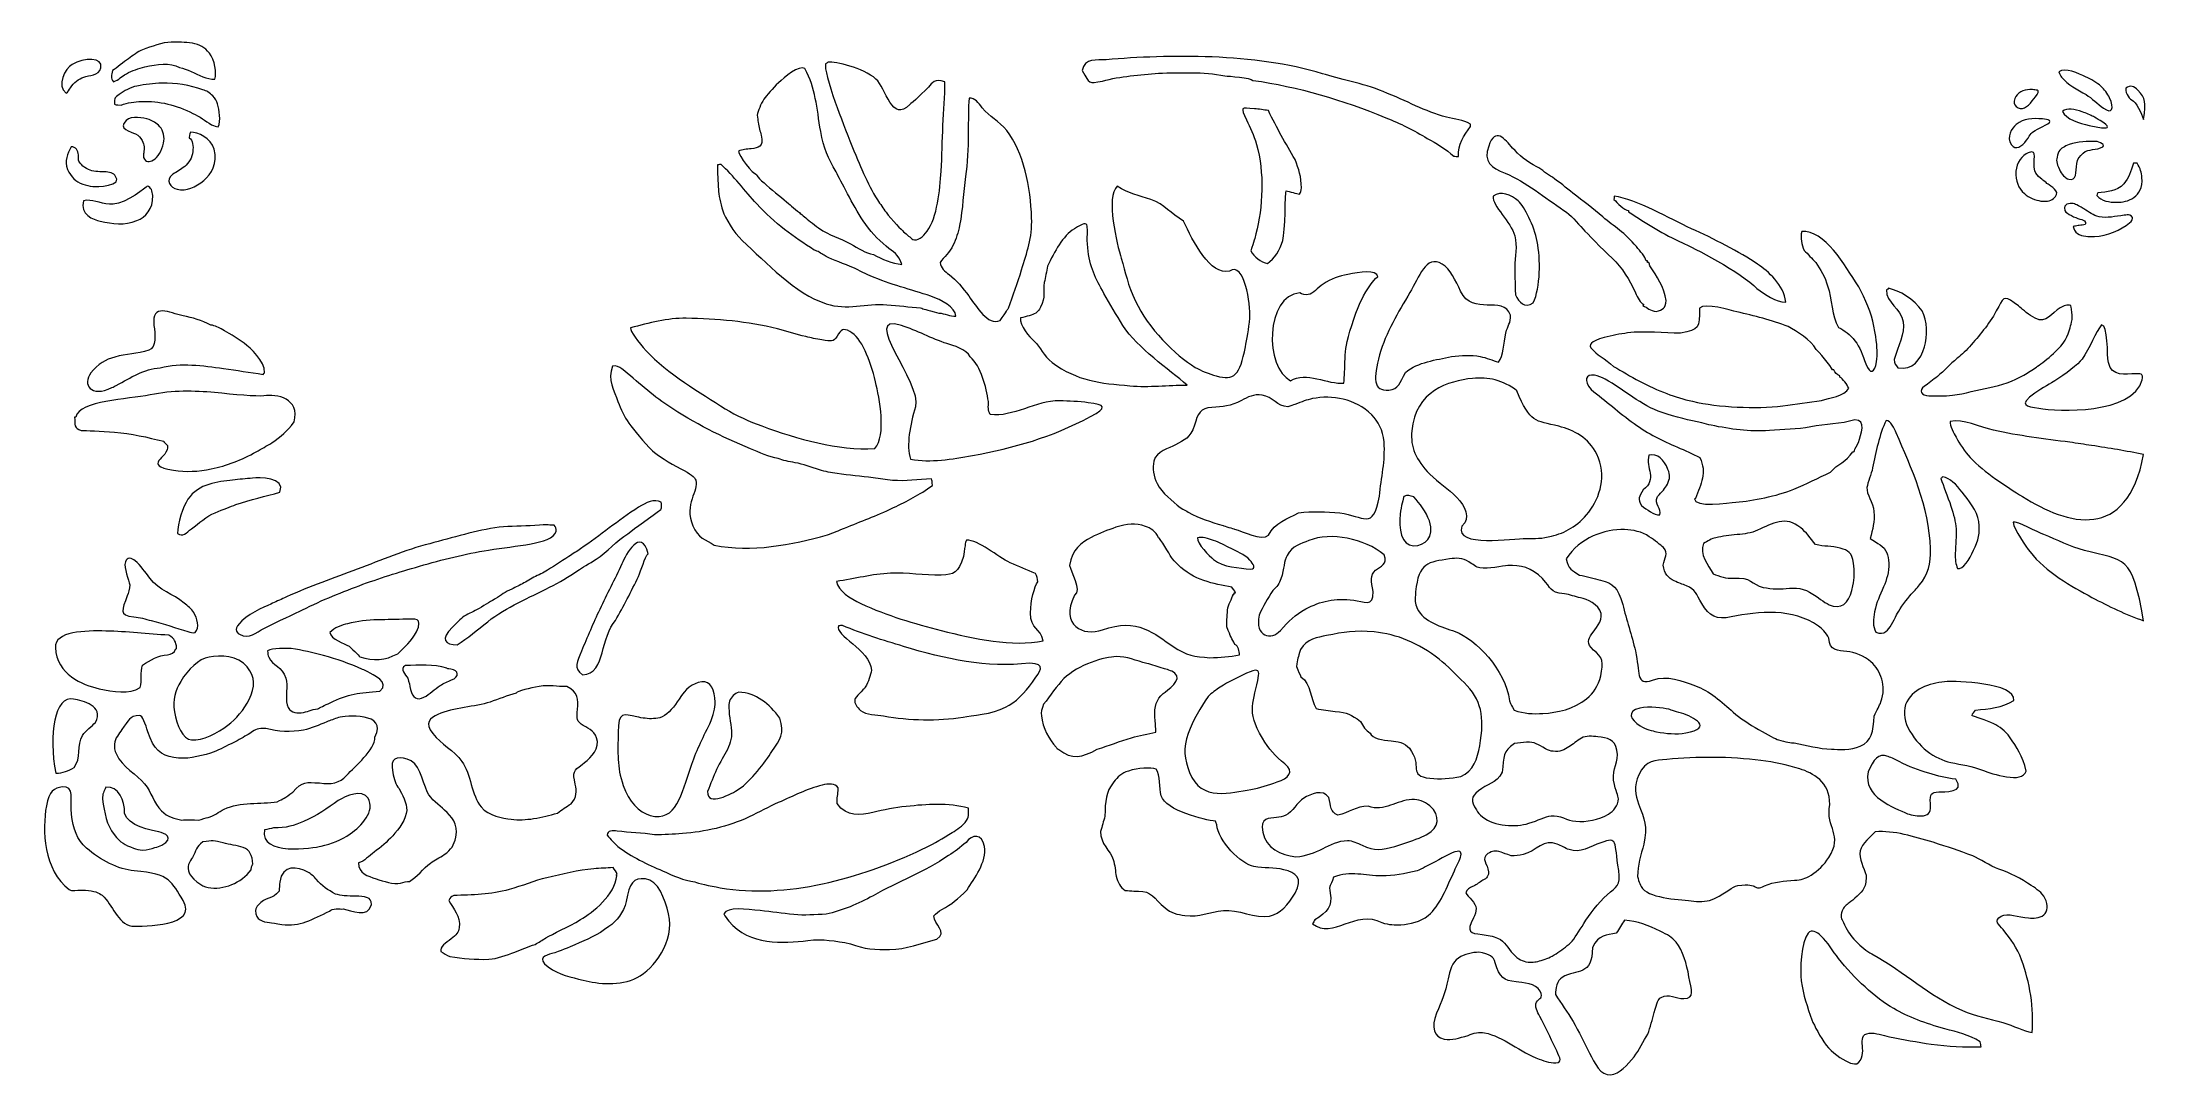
# Model space of a CAD drawing. Header units: millimetres. Extents: x -1203 to 1201, y -591 to 590.
import ezdxf

# ---------------------------------------------------------------- set-up
doc = ezdxf.new("R2010")
doc.units = ezdxf.units.MM
doc.header["$MEASUREMENT"] = 0
doc.layers.add('Layer 1', color=7, linetype='Continuous')

msp = doc.modelspace()

# ---------------------------------------------------------------- linework, layer by layer
at = {"layer": 'Layer 1', "color": 250, "lineweight": 20}
for points, knots in [([(-1005.5934, 547.6355), (-1010.0901, 547.4874), (-1014.6597, 548.6949), (-1019.2646, 550.461), (-1028.0582, 553.8322), (-1036.9831, 559.2316), (-1045.788, 561.0956), (-1056.4754, 567.2633), (-1071.6992, 564.8836), (-1085.2275, 561.7046), (-1093.1377, 559.8465), (-1099.5327, 557.6135), (-1106.4899, 553.8738), (-1112.1393, 550.8373), (-1114.8893, 547.0569), (-1121.0362, 544.672), (-1124.8379, 549.0547), (-1123.3835, 552.0815), (-1122.489, 557.5761), (-1117.5166, 560.3981), (-1109.5322, 567.2559), (-1104.1994, 570.9837), (-1099.0119, 574.6108), (-1093.5246, 579.0673), (-1088.0169, 581.1843), (-1078.1883, 584.9612), (-1065.5327, 589.7747), (-1055.2674, 589.9297), (-1047.1944, 590.0508), (-1039.7112, 590.0067), (-1031.0996, 588.6337), (-1022.8593, 587.3205), (-1016.9311, 584.1699), (-1011.7043, 577.4797), (-1005.606, 569.6768), (-1002.8621, 554.5318), (-1005.5934, 547.6355)], [0, 0, 0, 0, 0.083333333, 0.083333333, 0.083333333, 0.166666667, 0.166666667, 0.166666667, 0.25, 0.25, 0.25, 0.333333333, 0.333333333, 0.333333333, 0.416666667, 0.416666667, 0.416666667, 0.5, 0.5, 0.5, 0.583333333, 0.583333333, 0.583333333, 0.666666667, 0.666666667, 0.666666667, 0.75, 0.75, 0.75, 0.833333333, 0.833333333, 0.833333333, 0.916666667, 0.916666667, 0.916666667, 1, 1, 1, 1]), ([(429.2531, 493.6111), (421.7625, 483.3009), (414.8301, 473.2354), (415.6687, 459.2828), (413.8234, 459.407), (411.9791, 459.5296), (410.1898, 459.7147), (401.8611, 467.0016), (389.7299, 475.4582), (379.9452, 479.8423), (365.1079, 489.4024), (348.5587, 496.991), (332.6668, 503.5885), (283.1073, 524.1626), (232.2413, 538.9829), (180.7014, 546.3398), (178.1304, 549.179), (153.4199, 551.217), (148.5011, 551.4645), (124.0707, 556.7109), (97.6277, 554.675), (72.9184, 554.675), (51.6178, 552.3272), (29.5363, 551.3406), (8.6839, 545.4742), (-7.7511, 542.9431), (-5.4034, 541.5235), (-14.2362, 557.5145), (-11.9368, 572.5783), (2.9148, 568.9275), (12.9678, 569.8007), (84.0799, 575.9782), (182.502, 577.6883), (260.2571, 553.8563), (278.2097, 548.354), (306.1817, 542.8962), (329.6429, 533.5359), (356.9046, 522.6597), (376.9849, 510.8992), (402.0287, 504.2104), (411.0921, 501.7912), (420.8062, 501.8168), (429.2531, 496.1423), (429.2531, 495.2792), (429.2531, 494.4144), (429.2531, 493.6111)], [0, 0, 0, 0, 0.066666667, 0.066666667, 0.066666667, 0.133333333, 0.133333333, 0.133333333, 0.2, 0.2, 0.2, 0.266666667, 0.266666667, 0.266666667, 0.333333333, 0.333333333, 0.333333333, 0.4, 0.4, 0.4, 0.466666667, 0.466666667, 0.466666667, 0.533333333, 0.533333333, 0.533333333, 0.6, 0.6, 0.6, 0.666666667, 0.666666667, 0.666666667, 0.733333333, 0.733333333, 0.733333333, 0.8, 0.8, 0.8, 0.866666667, 0.866666667, 0.866666667, 0.933333333, 0.933333333, 0.933333333, 1, 1, 1, 1]), ([(-1155.165, 550.0627), (-1161.0116, 547.9519), (-1166.4539, 543.9801), (-1170.5356, 537.6728), (-1171.8625, 535.6222), (-1172.9837, 533.1488), (-1175.208, 531.829), (-1186.6638, 540.2306), (-1176.6137, 559.9851), (-1168.6064, 564.52), (-1155.0805, 572.1828), (-1132.4222, 573.2594), (-1135.5789, 560.6375), (-1137.8921, 551.3854), (-1149.2099, 552.2162), (-1155.165, 550.0627)], [0, 0, 0, 0, 0.2, 0.2, 0.2, 0.4, 0.4, 0.4, 0.6, 0.6, 0.6, 0.8, 0.8, 0.8, 1, 1, 1, 1]), ([(-220.4128, 335.7366), (-231.2581, 337.4642), (-243.2218, 341.9722), (-253.0052, 347.3442), (-261.901, 348.9203), (-270.2845, 354.5457), (-278.9274, 359.3858), (-292.0442, 366.7312), (-302.7661, 368.4364), (-315.5216, 377.6745), (-321.9778, 382.3508), (-328.1135, 387.5693), (-331.8312, 390.2562), (-333.0046, 392.108), (-336.9179, 394.2682), (-337.3092, 395.3794), (-340.6644, 397.2603), (-343.5511, 400.0246), (-346.4566, 402.7332), (-352.3053, 408.1907), (-385.3616, 433.3085), (-386.6182, 438.661), (-390.0835, 439.0317), (-407.4142, 460.5172), (-407.1334, 465.3332), (-402.5231, 467.2627), (-397.6487, 467.7205), (-392.7295, 468.2459), (-384.1995, 469.1544), (-378.2169, 469.7558), (-381.2449, 483.5386), (-382.2934, 488.3126), (-383.7294, 492.4505), (-384.6663, 498.3823), (-384.9958, 500.4686), (-385.3308, 502.9802), (-385.6668, 506.6394), (-384.6375, 511.6979), (-381.7568, 519.0191), (-378.0277, 524.7556), (-375.2453, 529.036), (-367.773, 537.4894), (-361.4316, 543.3771), (-354.5901, 549.7264), (-338.1465, 564.1584), (-331.1034, 559.6747), (-318.9332, 537.1114), (-317.7926, 515.4974), (-313.1779, 487.8863), (-310.011, 468.9368), (-304.3244, 457.1821), (-295.6676, 441.6584), (-289.5795, 430.7364), (-276.7907, 404.5571), (-264.5487, 385.7626), (-257.076, 374.2908), (-247.9526, 364.9693), (-238.383, 356.8127), (-229.9508, 349.6255), (-224.3928, 348.4047), (-220.4128, 335.7366)], [0, 0, 0, 0, 0.05, 0.05, 0.05, 0.1, 0.1, 0.1, 0.15, 0.15, 0.15, 0.2, 0.2, 0.2, 0.25, 0.25, 0.25, 0.3, 0.3, 0.3, 0.35, 0.35, 0.35, 0.4, 0.4, 0.4, 0.45, 0.45, 0.45, 0.5, 0.5, 0.5, 0.55, 0.55, 0.55, 0.6, 0.6, 0.6, 0.65, 0.65, 0.65, 0.7, 0.7, 0.7, 0.75, 0.75, 0.75, 0.8, 0.8, 0.8, 0.85, 0.85, 0.85, 0.9, 0.9, 0.9, 0.95, 0.95, 0.95, 1, 1, 1, 1]), ([(-173.5254, 494.8645), (-174.3039, 477.4413), (-174.3851, 459.9464), (-175.4762, 442.511), (-176.8161, 421.0888), (-180.0276, 389.607), (-191.5333, 373.8424), (-196.1622, 367.5008), (-202.5069, 362.6548), (-208.002, 364.5084), (-210.3603, 366.7312), (-214.7181, 369.8906), (-218.3578, 373.2769), (-219.763, 374.582), (-232.1986, 387.0359), (-238.5165, 395.7494), (-241.7159, 400.1622), (-245.0057, 404.8087), (-248.2322, 409.6561), (-254.6049, 419.2268), (-259.339, 429.4537), (-264.2678, 439.922), (-268.2505, 448.3804), (-284.9469, 488.5771), (-296.4628, 521.4096), (-303.8453, 542.4548), (-309.0989, 560.4765), (-307.5119, 565.17), (-306.5069, 565.7873), (-305.5006, 566.4051), (-304.4936, 567.0848), (-296.0666, 567.8716), (-264.9964, 560.9483), (-249.989, 547.8007), (-239.0434, 538.2108), (-231.3763, 496.8755), (-211.4676, 518.863), (-209.4681, 519.2508), (-192.6362, 535.674), (-190.0745, 538.657), (-185.884, 543.5328), (-182.9411, 548.2284), (-171.4971, 544.7959), (-170.7925, 527.4894), (-172.7538, 512.148), (-173.5254, 494.8645)], [0, 0, 0, 0, 0.066666667, 0.066666667, 0.066666667, 0.133333333, 0.133333333, 0.133333333, 0.2, 0.2, 0.2, 0.266666667, 0.266666667, 0.266666667, 0.333333333, 0.333333333, 0.333333333, 0.4, 0.4, 0.4, 0.466666667, 0.466666667, 0.466666667, 0.533333333, 0.533333333, 0.533333333, 0.6, 0.6, 0.6, 0.666666667, 0.666666667, 0.666666667, 0.733333333, 0.733333333, 0.733333333, 0.8, 0.8, 0.8, 0.866666667, 0.866666667, 0.866666667, 0.933333333, 0.933333333, 0.933333333, 1, 1, 1, 1]), ([(1152.5238, 514.5682), (1145.8718, 519.3296), (1139.3968, 525.9532), (1132.8074, 530.0027), (1122.8287, 536.1325), (1112.0179, 540.6041), (1104.6755, 550.0823), (1103.5345, 551.5558), (1102.6533, 553.4087), (1101.6739, 556.2178), (1108.2162, 561.7753), (1124.4373, 553.7412), (1132.1641, 550.3679), (1138.5083, 547.5966), (1145.5182, 543.3767), (1149.6122, 539.6143), (1153.6517, 535.9008), (1157.0909, 531.2567), (1159.4512, 526.25), (1165.0852, 514.3015), (1162.6782, 507.2956), (1152.5238, 514.5682)], [0, 0, 0, 0, 0.142857143, 0.142857143, 0.142857143, 0.285714286, 0.285714286, 0.285714286, 0.428571429, 0.428571429, 0.428571429, 0.571428571, 0.571428571, 0.571428571, 0.714285714, 0.714285714, 0.714285714, 0.857142857, 0.857142857, 0.857142857, 1, 1, 1, 1]), ([(-1019.0231, 535.6348), (-1015.0481, 534.2723), (-1011.5001, 532.4359), (-1007.6043, 528.4998), (-1004.9444, 525.8136), (-1003.4941, 522.8915), (-1002.3836, 519.3281), (-1000.296, 512.631), (-998.381, 499.7724), (-1001.5109, 493.3647), (-1004.2511, 493.3647), (-1005.5934, 494.4144), (-1009.2827, 495.4626), (-1016.1218, 500.4984), (-1023.1269, 504.8936), (-1030.5317, 508.5833), (-1049.1485, 517.8595), (-1069.0109, 523.2509), (-1089.2403, 522.1908), (-1097.1403, 521.7774), (-1105.122, 521.0057), (-1112.3702, 518.0604), (-1118.7993, 518.246), (-1118.7993, 518.246), (-1119.9732, 519.0485), (-1120.1676, 527.2262), (-1119.8762, 526.3967), (-1114.6311, 530.1108), (-1108.8766, 534.1841), (-1102.3367, 538.3), (-1094.4784, 539.8284), (-1084.6454, 541.7416), (-1075.9579, 542.9865), (-1065.8164, 543.1496), (-1049.6717, 543.4068), (-1034.5875, 540.9621), (-1019.0231, 535.6348)], [0, 0, 0, 0, 0.083333333, 0.083333333, 0.083333333, 0.166666667, 0.166666667, 0.166666667, 0.25, 0.25, 0.25, 0.333333333, 0.333333333, 0.333333333, 0.416666667, 0.416666667, 0.416666667, 0.5, 0.5, 0.5, 0.583333333, 0.583333333, 0.583333333, 0.666666667, 0.666666667, 0.666666667, 0.75, 0.75, 0.75, 0.833333333, 0.833333333, 0.833333333, 0.916666667, 0.916666667, 0.916666667, 1, 1, 1, 1]), ([(1078.138, 532.6322), (1077.2779, 529.1494), (1072.983, 526.1468), (1070.9803, 522.9009), (1066.5799, 515.7641), (1058.472, 510.9419), (1052.8872, 516.4438), (1050.2752, 519.0173), (1049.9842, 521.32), (1051.426, 525.3999), (1053.9458, 532.5377), (1061.332, 535.288), (1068.4069, 535.967), (1070.9559, 536.2113), (1072.6226, 535.7906), (1074.2093, 535.3751), (1076.4364, 534.7903), (1078.138, 536.0555), (1078.138, 532.6322)], [0, 0, 0, 0, 0.166666667, 0.166666667, 0.166666667, 0.333333333, 0.333333333, 0.333333333, 0.5, 0.5, 0.5, 0.666666667, 0.666666667, 0.666666667, 0.833333333, 0.833333333, 0.833333333, 1, 1, 1, 1]), ([(1198.5008, 501.7608), (1197.6784, 502.4475), (1192.2364, 519.1654), (1186.8919, 522.5233), (1182.4582, 525.3099), (1177.7185, 529.9617), (1178.0952, 537.5101), (1182.9697, 541.0976), (1187.931, 539.7025), (1191.8975, 535.1693), (1200.9523, 524.8199), (1201.0835, 522.3073), (1198.5008, 501.7608)], [0, 0, 0, 0, 0.25, 0.25, 0.25, 0.5, 0.5, 0.5, 0.75, 0.75, 0.75, 1, 1, 1, 1]), ([(-1064.1238, 474.445), (-1066.1976, 466.4493), (-1070.4936, 458.061), (-1075.5686, 455.3517), (-1080.2256, 452.8639), (-1084.1985, 451.8534), (-1086.9343, 458.1719), (-1086.9343, 460.2117), (-1086.7992, 461.9669), (-1086.6457, 463.5513), (-1086.1456, 468.7288), (-1085.4459, 472.0846), (-1088.5798, 477.5911), (-1090.4888, 480.9454), (-1091.9347, 482.9702), (-1095.9608, 485.1184), (-1100.8722, 487.7385), (-1117.2012, 490.5676), (-1106.8759, 500.4371), (-1100.3514, 506.6747), (-1086.8909, 503.4765), (-1080.6485, 501.4223), (-1076.1182, 499.931), (-1072.2439, 497.9609), (-1068.2798, 493.3928), (-1064.3109, 488.8176), (-1062.3302, 481.3682), (-1064.1238, 474.445)], [0, 0, 0, 0, 0.111111111, 0.111111111, 0.111111111, 0.222222222, 0.222222222, 0.222222222, 0.333333333, 0.333333333, 0.333333333, 0.444444444, 0.444444444, 0.444444444, 0.555555556, 0.555555556, 0.555555556, 0.666666667, 0.666666667, 0.666666667, 0.777777778, 0.777777778, 0.777777778, 0.888888889, 0.888888889, 0.888888889, 1, 1, 1, 1]), ([(-83.6764, 329.6593), (-88.1219, 314.9283), (-93.4891, 300.4661), (-98.4854, 286.034), (-99.7717, 285.2315), (-100.6663, 282.3289), (-108.1564, 271.834), (-122.3845, 266.0394), (-134.5917, 287.2923), (-143.9993, 300.0101), (-150.721, 309.1001), (-158.1315, 318.1987), (-166.2967, 324.3407), (-171.2028, 328.0304), (-175.8861, 332.0879), (-176.7515, 338.083), (-172.2659, 344.0105), (-165.5145, 350.3196), (-162.0197, 357.6611), (-158.4469, 365.1664), (-155.9093, 372.7655), (-154.3676, 380.5911), (-150.5278, 400.0764), (-150.5258, 418.1873), (-147.6467, 436.4039), (-145.2681, 451.4446), (-144.7818, 468.8433), (-144.5967, 485.2591), (-144.4222, 500.6796), (-144.5119, 515.2336), (-143.5454, 526.1492), (-137.1614, 526.4621), (-132.8824, 520.6389), (-128.5092, 515.0809), (-119.896, 504.1257), (-109.8523, 500.3713), (-100.5543, 488.8407), (-81.3303, 464.9996), (-73.2598, 423.5678), (-72.1423, 389.2794), (-71.3804, 365.8678), (-77.4442, 350.302), (-83.6764, 329.6593)], [0, 0, 0, 0, 0.071428571, 0.071428571, 0.071428571, 0.142857143, 0.142857143, 0.142857143, 0.214285714, 0.214285714, 0.214285714, 0.285714286, 0.285714286, 0.285714286, 0.357142857, 0.357142857, 0.357142857, 0.428571429, 0.428571429, 0.428571429, 0.5, 0.5, 0.5, 0.571428571, 0.571428571, 0.571428571, 0.642857143, 0.642857143, 0.642857143, 0.714285714, 0.714285714, 0.714285714, 0.785714286, 0.785714286, 0.785714286, 0.857142857, 0.857142857, 0.857142857, 0.928571429, 0.928571429, 0.928571429, 1, 1, 1, 1]), ([(236.2715, 423.6574), (235.5441, 419.2733), (235.5441, 419.2733), (233.9789, 416.4328), (230.569, 416.5563), (222.6863, 419.3972), (218.661, 420.1382), (217.63, 418.539), (217.6941, 373.2597), (214.7185, 363.2316), (211.5244, 352.4657), (205.4952, 342.1426), (197.1948, 337.2185), (190.4856, 338.4529), (181.3159, 344.6282), (178.4096, 351.6044), (181.7989, 362.3328), (183.069, 366.3553), (184.2144, 370.8034), (191.9948, 401.0161), (193.9663, 441.4036), (184.8903, 473.2119), (181.7328, 484.2865), (177.1603, 492.3004), (173.3436, 501.0909), (166.731, 516.3108), (166.2939, 515.1236), (182.5381, 513.8094), (187.7369, 513.3866), (192.9032, 512.715), (198.3679, 511.7623), (208.0394, 491.9437), (217.9344, 474.4712), (228.8918, 455.8252), (233.1968, 445.2067), (235.8793, 435.6353), (236.2715, 423.6574)], [0, 0, 0, 0, 0.083333333, 0.083333333, 0.083333333, 0.166666667, 0.166666667, 0.166666667, 0.25, 0.25, 0.25, 0.333333333, 0.333333333, 0.333333333, 0.416666667, 0.416666667, 0.416666667, 0.5, 0.5, 0.5, 0.583333333, 0.583333333, 0.583333333, 0.666666667, 0.666666667, 0.666666667, 0.75, 0.75, 0.75, 0.833333333, 0.833333333, 0.833333333, 0.916666667, 0.916666667, 0.916666667, 1, 1, 1, 1]), ([(1136.2276, 494.8211), (1124.9532, 497.0463), (1109.936, 502.1283), (1105.6984, 510.7134), (1110.6877, 515.1327), (1119.8871, 513.3922), (1128.1805, 510.46), (1133.1581, 508.7026), (1137.811, 506.5151), (1141.0351, 504.9709), (1142.4728, 504.2839), (1145.7817, 502.1689), (1148.9749, 500.2894), (1161.208, 493.0907), (1157.4773, 491.7666), (1152.3439, 492.0705), (1147.1289, 492.3774), (1141.4223, 493.797), (1136.2276, 494.8211)], [0, 0, 0, 0, 0.166666667, 0.166666667, 0.166666667, 0.333333333, 0.333333333, 0.333333333, 0.5, 0.5, 0.5, 0.666666667, 0.666666667, 0.666666667, 0.833333333, 0.833333333, 0.833333333, 1, 1, 1, 1]), ([(-1048.3382, 421.8181), (-1056.0549, 423.832), (-1063.0035, 432.2193), (-1053.395, 438.9571), (-1048.9017, 442.1078), (-1044.1205, 444.4279), (-1039.833, 447.9489), (-1035.1776, 451.7723), (-1031.3939, 458.145), (-1030.6015, 464.9492), (-1029.8603, 471.2968), (-1030.4364, 478.1759), (-1034.8311, 480.5843), (-1034.16, 485.6459), (-1034.16, 485.6459), (-1033.2651, 487.1901), (-1024.4184, 486.8751), (-1009.9167, 480.6308), (-1006.2445, 467.6309), (-1001.6452, 451.3526), (-1009.3078, 439.4576), (-1018.1845, 431.9897), (-1026.8895, 424.664), (-1038.1687, 419.1642), (-1048.3382, 421.8181)], [0, 0, 0, 0, 0.125, 0.125, 0.125, 0.25, 0.25, 0.25, 0.375, 0.375, 0.375, 0.5, 0.5, 0.5, 0.625, 0.625, 0.625, 0.75, 0.75, 0.75, 0.875, 0.875, 0.875, 1, 1, 1, 1]), ([(652.9278, 294.6156), (652.0896, 285.6032), (649.1825, 284.4289), (641.6343, 282.1455), (634.3675, 282.947), (631.684, 286.4043), (626.1495, 289.1836), (626.4856, 289.5543), (626.8765, 289.9246), (627.2674, 290.2949), (623.5793, 291.9955), (620.3265, 297.979), (617.7445, 303.6658), (610.6818, 319.2241), (602.7931, 331.9542), (591.1608, 343.0144), (580.1291, 353.5028), (562.042, 372.083), (557.8755, 376.3946), (550.7117, 383.8103), (544.0768, 392.5718), (536.0903, 397.7825), (513.9897, 412.2031), (492.7772, 430.2769), (468.9393, 440.1831), (453.0373, 446.7925), (443.7734, 452.8947), (450.0933, 471.218), (457.8562, 493.7214), (468.2286, 479.1997), (477.5064, 468.9592), (484.6218, 461.1066), (493.697, 452.9342), (505.0963, 447.4498), (511.2474, 444.4899), (516.6881, 438.6299), (522.838, 435.6973), (530.9256, 430.0123), (538.4928, 423.6508), (546.3726, 417.4569), (557.9493, 408.3559), (569.4672, 400.0551), (580.6186, 390.2583), (593.2523, 379.1571), (605.8179, 372.2916), (618.8481, 356.4196), (623.3257, 350.966), (628.9628, 344.7623), (630.0073, 340.0594), (630.5097, 340.0594), (631.0135, 340.0594), (631.5728, 340.0594), (631.5728, 339.4413), (631.5728, 338.8855), (631.5728, 338.3301), (632.0753, 338.3301), (632.5774, 338.3301), (633.082, 338.3301), (633.4724, 337.0337), (633.8645, 335.7366), (634.2554, 334.5022), (642.0824, 322.338), (651.0829, 309.7441), (652.9278, 294.6156)], [0, 0, 0, 0, 0.047619048, 0.047619048, 0.047619048, 0.095238095, 0.095238095, 0.095238095, 0.142857143, 0.142857143, 0.142857143, 0.19047619, 0.19047619, 0.19047619, 0.238095238, 0.238095238, 0.238095238, 0.285714286, 0.285714286, 0.285714286, 0.333333333, 0.333333333, 0.333333333, 0.380952381, 0.380952381, 0.380952381, 0.428571429, 0.428571429, 0.428571429, 0.476190476, 0.476190476, 0.476190476, 0.523809524, 0.523809524, 0.523809524, 0.571428571, 0.571428571, 0.571428571, 0.619047619, 0.619047619, 0.619047619, 0.666666667, 0.666666667, 0.666666667, 0.714285714, 0.714285714, 0.714285714, 0.761904762, 0.761904762, 0.761904762, 0.80952381, 0.80952381, 0.80952381, 0.857142857, 0.857142857, 0.857142857, 0.904761905, 0.904761905, 0.904761905, 0.952380952, 0.952380952, 0.952380952, 1, 1, 1, 1]), ([(1085.857, 494.9442), (1082.0302, 493.0322), (1079.2007, 491.6144), (1077.0729, 490.5319), (1069.4265, 486.6427), (1070.1003, 485.1178), (1064.7351, 477.8959), (1059.6532, 471.0609), (1052.0161, 465.6216), (1047.3551, 472.744), (1041.4927, 481.7007), (1047.3389, 491.3194), (1052.953, 495.9379), (1061.36, 502.8538), (1071.8993, 503.1191), (1082.8538, 502.1888), (1089.2805, 501.6425), (1096.5359, 500.2772), (1085.857, 494.9442)], [0, 0, 0, 0, 0.166666667, 0.166666667, 0.166666667, 0.333333333, 0.333333333, 0.333333333, 0.5, 0.5, 0.5, 0.666666667, 0.666666667, 0.666666667, 0.833333333, 0.833333333, 0.833333333, 1, 1, 1, 1]), ([(-1144.758, 425.0633), (-1148.9279, 425.6163), (-1152.4981, 426.4419), (-1156.2994, 427.8094), (-1164.1569, 430.6367), (-1169.9504, 435.566), (-1173.7305, 444.6376), (-1177.7051, 454.1763), (-1173.6859, 462.2032), (-1169.505, 470.4585), (-1164.3221, 470.1918), (-1161.7942, 465.9705), (-1161.3647, 461.1647), (-1160.8107, 454.9652), (-1162.2959, 454.8207), (-1157.9511, 450.1829), (-1155.5448, 447.616), (-1152.7446, 445.6585), (-1149.8695, 444.3646), (-1145.2041, 442.2667), (-1137.9673, 441.7683), (-1132.5968, 441.825), (-1128.9416, 441.8639), (-1122.5445, 441.4508), (-1119.5572, 437.9449), (-1108.2117, 424.6423), (-1142.0681, 424.7053), (-1144.758, 425.0633)], [0, 0, 0, 0, 0.111111111, 0.111111111, 0.111111111, 0.222222222, 0.222222222, 0.222222222, 0.333333333, 0.333333333, 0.333333333, 0.444444444, 0.444444444, 0.444444444, 0.555555556, 0.555555556, 0.555555556, 0.666666667, 0.666666667, 0.666666667, 0.777777778, 0.777777778, 0.777777778, 0.888888889, 0.888888889, 0.888888889, 1, 1, 1, 1]), ([(1095.4153, 411.2238), (1091.4959, 408.1907), (1086.2792, 407.7644), (1081.1088, 408.4602), (1074.9103, 409.295), (1067.3211, 412.0637), (1062.2031, 417.0078), (1055.4996, 423.482), (1051.7142, 430.8362), (1052.5864, 442.4102), (1053.3458, 452.4792), (1059.6037, 460.8081), (1066.6701, 463.5997), (1079.0058, 468.4744), (1070.6905, 454.2838), (1074.0721, 442.8382), (1075.1331, 439.2466), (1077.7796, 436.874), (1080.4988, 434.7537), (1084.6292, 431.532), (1087.1194, 428.9668), (1090.3938, 426.8448), (1095.8114, 423.3312), (1104.1612, 417.9885), (1095.4153, 411.2238)], [0, 0, 0, 0, 0.125, 0.125, 0.125, 0.25, 0.25, 0.25, 0.375, 0.375, 0.375, 0.5, 0.5, 0.5, 0.625, 0.625, 0.625, 0.75, 0.75, 0.75, 0.875, 0.875, 0.875, 1, 1, 1, 1]), ([(1149.3333, 469.103), (1140.9725, 465.8431), (1133.2137, 468.7918), (1126.7456, 460.5946), (1123.7115, 456.7457), (1123.3113, 457.187), (1122.2348, 451.3452), (1120.435, 441.5786), (1122.4232, 430.7857), (1112.9389, 433.3565), (1108.4655, 434.5689), (1104.792, 439.2259), (1102.2336, 444.4528), (1098.6515, 451.774), (1098.4283, 454.9978), (1100.019, 460.7258), (1101.8578, 467.353), (1104.9271, 469.0491), (1109.6973, 471.4161), (1119.1561, 476.1131), (1130.3582, 476.2982), (1141.0903, 476.559), (1142.0259, 476.5821), (1142.9554, 476.6052), (1143.8817, 476.6325), (1147.0777, 476.2317), (1157.8967, 472.4413), (1149.3333, 469.103)], [0, 0, 0, 0, 0.111111111, 0.111111111, 0.111111111, 0.222222222, 0.222222222, 0.222222222, 0.333333333, 0.333333333, 0.333333333, 0.444444444, 0.444444444, 0.444444444, 0.555555556, 0.555555556, 0.555555556, 0.666666667, 0.666666667, 0.666666667, 0.777777778, 0.777777778, 0.777777778, 0.888888889, 0.888888889, 0.888888889, 1, 1, 1, 1]), ([(-158.6377, 277.0192), (-165.4597, 276.7097), (-171.4411, 279.9836), (-178.0931, 280.4155), (-194.7529, 284.7376), (-194.7529, 284.7376), (-199.0575, 286.4673), (-211.843, 287.5971), (-224.6286, 288.7293), (-237.4141, 289.8615), (-261.1959, 291.965), (-283.3026, 283.1024), (-306.901, 290.9994), (-342.4398, 302.8961), (-375.5436, 337.8103), (-402.7951, 363.4307), (-412.3148, 372.3801), (-422.5877, 389.5233), (-425.0747, 397.3325), (-427.838, 406.0092), (-429.6533, 415.7727), (-430.0482, 421.478), (-430.7038, 430.9394), (-431.0755, 440.2049), (-430.8945, 449.8364), (-429.6086, 449.96), (-428.3227, 450.0835), (-426.9804, 450.2686), (-413.3068, 438.024), (-399.2617, 419.3559), (-386.1876, 405.1276), (-365.7212, 382.8538), (-343.9778, 367.2482), (-320.5937, 352.4699), (-316.458, 351.1725), (-312.9071, 348.8107), (-309.3015, 346.4566), (-303.9655, 342.9734), (-290.6044, 338.1971), (-279.537, 333.8078), (-271.5801, 330.6518), (-264.2503, 326.1177), (-256.5703, 322.8868), (-233.2098, 313.066), (-210.3347, 307.3782), (-187.3415, 299.7629), (-174.9242, 295.6522), (-159.6229, 287.0403), (-158.6377, 277.0192)], [0, 0, 0, 0, 0.0625, 0.0625, 0.0625, 0.125, 0.125, 0.125, 0.1875, 0.1875, 0.1875, 0.25, 0.25, 0.25, 0.3125, 0.3125, 0.3125, 0.375, 0.375, 0.375, 0.4375, 0.4375, 0.4375, 0.5, 0.5, 0.5, 0.5625, 0.5625, 0.5625, 0.625, 0.625, 0.625, 0.6875, 0.6875, 0.6875, 0.75, 0.75, 0.75, 0.8125, 0.8125, 0.8125, 0.875, 0.875, 0.875, 0.9375, 0.9375, 0.9375, 1, 1, 1, 1]), ([(1167.48, 407.0525), (1159.1185, 406.894), (1150.5766, 408.3608), (1144.8887, 414.6436), (1145.2787, 415.6316), (1145.6708, 416.619), (1146.0621, 417.6696), (1156.6384, 419.2264), (1167.5023, 418.8481), (1175.8493, 428.271), (1181.4516, 434.5972), (1184.047, 442.1571), (1186.8725, 451.5654), (1188.2147, 451.627), (1189.5567, 451.6879), (1190.8974, 451.7498), (1194.9324, 445.5111), (1196.0885, 441.139), (1196.5443, 435.2031), (1197.4474, 423.4124), (1193.4257, 416.8678), (1187.2503, 412.5254), (1180.7413, 407.9478), (1174.6641, 407.1859), (1167.48, 407.0525)], [0, 0, 0, 0, 0.125, 0.125, 0.125, 0.25, 0.25, 0.25, 0.375, 0.375, 0.375, 0.5, 0.5, 0.5, 0.625, 0.625, 0.625, 0.75, 0.75, 0.75, 0.875, 0.875, 0.875, 1, 1, 1, 1]), ([(-1121.6317, 404.8622), (-1105.8693, 405.7666), (-1083.0762, 424.7067), (-1082.853, 425.386), (-1078.0998, 424.4214), (-1076.6894, 419.6947), (-1076.4097, 414.6873), (-1075.5272, 398.9333), (-1084.6499, 390.1907), (-1094.5511, 386.1522), (-1108.8888, 380.303), (-1122.105, 382.0687), (-1136.3911, 385.5327), (-1143.6913, 387.304), (-1160.4867, 392.6484), (-1155.3054, 408.8389), (-1154.0065, 409.0258), (-1152.9256, 409.1836), (-1151.9039, 409.2578), (-1142.5596, 409.9396), (-1133.1809, 404.1986), (-1121.6317, 404.8622)], [0, 0, 0, 0, 0.142857143, 0.142857143, 0.142857143, 0.285714286, 0.285714286, 0.285714286, 0.428571429, 0.428571429, 0.428571429, 0.571428571, 0.571428571, 0.571428571, 0.714285714, 0.714285714, 0.714285714, 0.857142857, 0.857142857, 0.857142857, 1, 1, 1, 1]), ([(172.1437, 241.806), (165.8177, 209.3337), (159.3761, 202.9571), (138.7757, 208.6659), (130.6154, 210.9283), (121.6141, 214.3544), (114.8088, 218.4106), (92.1111, 231.9365), (60.7645, 263.6902), (46.5623, 293.8701), (37.2972, 313.5601), (35.4609, 326.0841), (30.1829, 343.1317), (25.5787, 358.0076), (12.1312, 413.6149), (25.7895, 425.386), (38.0026, 417.2441), (51.1551, 414.3212), (63.9593, 410.0748), (80.2997, 404.6554), (86.5839, 394.0082), (101.4858, 385.5015), (111.7758, 362.7707), (132.2926, 322.7741), (153.9248, 328.4511), (171.0697, 339.9411), (178.1325, 290.5076), (177.0049, 274.4908), (176.1772, 262.7417), (173.7478, 250.0421), (172.1437, 241.806)], [0, 0, 0, 0, 0.1, 0.1, 0.1, 0.2, 0.2, 0.2, 0.3, 0.3, 0.3, 0.4, 0.4, 0.4, 0.5, 0.5, 0.5, 0.6, 0.6, 0.6, 0.7, 0.7, 0.7, 0.8, 0.8, 0.8, 0.9, 0.9, 0.9, 1, 1, 1, 1]), ([(501.0909, 292.0238), (490.4132, 285.8496), (485.3825, 292.5789), (480.5742, 301.3463), (480.113, 318.0709), (479.9698, 323.2974), (479.9973, 332.5352), (480.0347, 345.2978), (483.1086, 356.5754), (479.8739, 368.6205), (475.6254, 384.4424), (454.1795, 402.5757), (455.137, 414.1494), (464.1322, 420.2547), (475.8844, 415.7055), (483.657, 408.5771), (491.4771, 401.4067), (501.854, 380.5935), (505.5161, 362.1655), (509.4204, 342.5297), (509.4136, 310.0983), (501.0909, 292.0238)], [0, 0, 0, 0, 0.142857143, 0.142857143, 0.142857143, 0.285714286, 0.285714286, 0.285714286, 0.428571429, 0.428571429, 0.428571429, 0.571428571, 0.571428571, 0.571428571, 0.714285714, 0.714285714, 0.714285714, 0.857142857, 0.857142857, 0.857142857, 1, 1, 1, 1]), ([(789.6147, 292.888), (777.9868, 292.518), (766.0784, 301.7789), (756.5754, 308.51), (739.6785, 326.6335), (681.6068, 356.2313), (671.5643, 360.7158), (650.097, 370.3012), (630.3283, 382.4905), (609.9926, 396.2447), (609.937, 396.6765), (609.8814, 397.1081), (609.8254, 397.541), (604.7382, 397.541), (596.9115, 406.4313), (593.2783, 410.136), (593.2783, 411.3708), (593.3331, 412.6059), (593.3896, 413.9012), (619.6108, 410.6848), (657.0452, 388.0201), (681.8523, 376.8345), (706.5771, 365.6847), (736.8518, 350.0955), (757.3389, 336.3557), (769.4409, 328.2376), (787.3225, 312.7426), (789.6147, 292.888)], [0, 0, 0, 0, 0.111111111, 0.111111111, 0.111111111, 0.222222222, 0.222222222, 0.222222222, 0.333333333, 0.333333333, 0.333333333, 0.444444444, 0.444444444, 0.444444444, 0.555555556, 0.555555556, 0.555555556, 0.666666667, 0.666666667, 0.666666667, 0.777777778, 0.777777778, 0.777777778, 0.888888889, 0.888888889, 0.888888889, 1, 1, 1, 1]), ([(105.3979, 198.1139), (83.4645, 198.1139), (62.3616, 195.3853), (40.1856, 197.3562), (6.4656, 200.3515), (-20.0475, 202.4808), (-48.6714, 224.0913), (-59.3081, 232.1238), (-61.2028, 240.9524), (-69.3274, 248.4035), (-74.1758, 252.8491), (-86.2742, 266.1259), (-85.0126, 274.9206), (-80.5985, 275.3857), (-78.1594, 276.6142), (-74.9036, 277.4353), (-69.2328, 278.8657), (-64.9404, 280.9671), (-61.8628, 287.0906), (-55.5937, 299.5645), (-59.6709, 304.0668), (-57.6349, 315.4697), (-56.5175, 321.7217), (-55.01, 327.5743), (-53.8182, 334.071), (-46.0631, 350.4865), (-36.4895, 368.5883), (-23.1941, 376.8587), (-2.6757, 389.6195), (-10.3104, 379.148), (-8.036, 355.0063), (-5.9769, 333.1529), (0.9762, 319.8342), (10.3927, 302.9157), (17.2663, 290.5629), (24.5892, 278.4678), (32.2599, 266.2347), (48.7144, 239.9909), (85.2615, 216.2283), (105.3979, 198.1139)], [0, 0, 0, 0, 0.076923077, 0.076923077, 0.076923077, 0.153846154, 0.153846154, 0.153846154, 0.230769231, 0.230769231, 0.230769231, 0.307692308, 0.307692308, 0.307692308, 0.384615385, 0.384615385, 0.384615385, 0.461538462, 0.461538462, 0.461538462, 0.538461538, 0.538461538, 0.538461538, 0.615384615, 0.615384615, 0.615384615, 0.692307692, 0.692307692, 0.692307692, 0.769230769, 0.769230769, 0.769230769, 0.846153846, 0.846153846, 0.846153846, 0.923076923, 0.923076923, 0.923076923, 1, 1, 1, 1]), ([(1118.1097, 379.5113), (1119.493, 379.6394), (1121.9085, 379.7959), (1123.7907, 380.4423), (1126.0508, 381.2196), (1136.066, 379.7133), (1130.7678, 385.6408), (1129.2501, 387.3386), (1126.5934, 387.3523), (1123.3202, 388.5122), (1119.9821, 389.6938), (1116.6963, 391.1844), (1113.4998, 393.2315), (1110.8481, 394.9307), (1107.5233, 395.9471), (1108.0339, 400.7158), (1108.3396, 403.5666), (1109.9214, 404.807), (1112.6336, 405.3445), (1118.0577, 406.4208), (1120.6592, 404.9309), (1125.6136, 402.0458), (1127.5201, 400.9343), (1129.0175, 400.0705), (1130.2121, 399.3936), (1136.0092, 396.1106), (1140.9271, 391.8742), (1147.5283, 390.5341), (1157.0994, 388.5895), (1166.0277, 390.945), (1176.2248, 392.2326), (1178.7706, 392.5539), (1180.9547, 393.0191), (1182.7278, 392.268), (1189.4235, 389.4288), (1184.174, 384.4872), (1178.3346, 380.5641), (1167.2539, 373.1221), (1151.1323, 366.9342), (1136.8717, 367.8746), (1131.5386, 368.2274), (1122.7516, 368.7567), (1119.3935, 375.0772), (1118.7339, 376.3183), (1118.2834, 377.782), (1118.1097, 379.5113)], [0, 0, 0, 0, 0.066666667, 0.066666667, 0.066666667, 0.133333333, 0.133333333, 0.133333333, 0.2, 0.2, 0.2, 0.266666667, 0.266666667, 0.266666667, 0.333333333, 0.333333333, 0.333333333, 0.4, 0.4, 0.4, 0.466666667, 0.466666667, 0.466666667, 0.533333333, 0.533333333, 0.533333333, 0.6, 0.6, 0.6, 0.666666667, 0.666666667, 0.666666667, 0.733333333, 0.733333333, 0.733333333, 0.8, 0.8, 0.8, 0.866666667, 0.866666667, 0.866666667, 0.933333333, 0.933333333, 0.933333333, 1, 1, 1, 1]), ([(881.0183, 222.348), (877.2677, 232.6106), (874.3452, 241.4606), (868.6666, 248.7447), (862.9146, 256.1258), (856.7802, 260.2428), (849.7674, 264.1158), (842.4587, 277.1913), (842.2042, 296.4793), (837.4187, 311.4476), (834.2798, 321.2636), (829.5726, 330.4964), (823.7722, 338.3301), (819.2439, 342.6504), (815.219, 347.7761), (810.5787, 352.0366), (807.7281, 358.3971), (806.05, 366.67), (807.7281, 373.5849), (833.9027, 375.9183), (856.9027, 334.73), (872.353, 311.7188), (874.178, 308.0043), (876.3204, 303.8827), (878.4363, 299.5736), (885.9999, 284.1636), (890.0159, 269.608), (892.362, 253.5134), (894.204, 240.8841), (894.5511, 233.914), (893.212, 224.6342), (891.4719, 212.5677), (885.7669, 209.3572), (881.0183, 222.348)], [0, 0, 0, 0, 0.090909091, 0.090909091, 0.090909091, 0.181818182, 0.181818182, 0.181818182, 0.272727273, 0.272727273, 0.272727273, 0.363636364, 0.363636364, 0.363636364, 0.454545455, 0.454545455, 0.454545455, 0.545454545, 0.545454545, 0.545454545, 0.636363636, 0.636363636, 0.636363636, 0.727272727, 0.727272727, 0.727272727, 0.818181818, 0.818181818, 0.818181818, 0.909090909, 0.909090909, 0.909090909, 1, 1, 1, 1]), ([(469.7187, 257.6549), (467.2054, 245.8544), (467.1493, 231.267), (461.4549, 224.4154), (454.38, 226.1335), (447.6165, 229.4414), (440.5408, 230.8452), (429.8042, 232.9784), (418.9581, 231.7342), (407.5068, 230.7129), (390.0639, 226.8223), (369.604, 224.7227), (355.0682, 212.686), (348.5332, 200.657), (347.1532, 193.482), (336.0148, 192.5087), (317.7727, 190.918), (318.1242, 205.9503), (325.5344, 232.7506), (332.5492, 258.1137), (346.6385, 281.2807), (360.1676, 303.8033), (370.5121, 321.0255), (378.2761, 347.6883), (396.9578, 336.4597), (406.1352, 330.9434), (412.1954, 317.6709), (418.0225, 305.5522), (432.2003, 276.0678), (465.8862, 301.5791), (475.2077, 278.0702), (475.4334, 268.5247), (471.6658, 266.7975), (469.7187, 257.6549)], [0, 0, 0, 0, 0.090909091, 0.090909091, 0.090909091, 0.181818182, 0.181818182, 0.181818182, 0.272727273, 0.272727273, 0.272727273, 0.363636364, 0.363636364, 0.363636364, 0.454545455, 0.454545455, 0.454545455, 0.545454545, 0.545454545, 0.545454545, 0.636363636, 0.636363636, 0.636363636, 0.727272727, 0.727272727, 0.727272727, 0.818181818, 0.818181818, 0.818181818, 0.909090909, 0.909090909, 0.909090909, 1, 1, 1, 1]), ([(323.5503, 321.9082), (318.4059, 320.0431), (306.836, 299.898), (303.3453, 292.5019), (296.5895, 278.1829), (289.4366, 253.4812), (287.6218, 243.8171), (285.6678, 233.4065), (285.9353, 223.4001), (285.3764, 212.7864), (285.1592, 208.674), (284.9501, 204.5675), (284.7533, 200.462), (266.3627, 198.5486), (241.092, 214.4157), (223.818, 203.1791), (193.7987, 217.6157), (194.8349, 300.4476), (234.2168, 303.4473), (236.5572, 302.1744), (240.7547, 300.9253), (243.9967, 301.4636), (249.6886, 302.4082), (254.4044, 309.1901), (260.8497, 313.6322), (269.7783, 319.7866), (279.3353, 322.5473), (289.2174, 324.6358), (302.3731, 327.4147), (322.0164, 330.4775), (323.5503, 321.9082)], [0, 0, 0, 0, 0.1, 0.1, 0.1, 0.2, 0.2, 0.2, 0.3, 0.3, 0.3, 0.4, 0.4, 0.4, 0.5, 0.5, 0.5, 0.6, 0.6, 0.6, 0.7, 0.7, 0.7, 0.8, 0.8, 0.8, 0.9, 0.9, 0.9, 1, 1, 1, 1]), ([(-1080.9436, 237.9655), (-1071.7649, 241.0717), (-1073.7433, 256.5181), (-1074.9415, 266.2305), (-1078.2306, 292.8526), (-1056.7555, 280.2328), (-1041.6092, 277.2739), (-1030.9409, 275.1908), (-1020.5339, 272.1874), (-1009.8416, 266.7096), (-1005.2099, 266.1815), (-1000.7803, 264.0472), (-996.4148, 261.4324), (-991.8756, 258.7119), (-980.6771, 252.5757), (-971.8081, 245.9941), (-964.4366, 240.524), (-948.5142, 225.6548), (-948.5142, 212.2534), (-949.1283, 211.6349), (-949.7445, 211.0168), (-950.359, 210.4008), (-965.4266, 212.4854), (-980.4377, 215.1454), (-995.5563, 217.1425), (-1019.4469, 220.2953), (-1043.6139, 224.1974), (-1067.9271, 217.994), (-1086.5861, 216.2283), (-1101.2091, 207.0486), (-1118.0565, 197.8507), (-1119.6672, 196.9705), (-1121.3037, 196.113), (-1122.9558, 195.3143), (-1147.2989, 183.5366), (-1156.907, 199.1954), (-1147.1224, 211.9647), (-1139.0993, 222.4337), (-1129.8955, 227.2133), (-1119.851, 230.2359), (-1106.6202, 234.2195), (-1094.2365, 233.4695), (-1080.9436, 237.9655)], [0, 0, 0, 0, 0.071428571, 0.071428571, 0.071428571, 0.142857143, 0.142857143, 0.142857143, 0.214285714, 0.214285714, 0.214285714, 0.285714286, 0.285714286, 0.285714286, 0.357142857, 0.357142857, 0.357142857, 0.428571429, 0.428571429, 0.428571429, 0.5, 0.5, 0.5, 0.571428571, 0.571428571, 0.571428571, 0.642857143, 0.642857143, 0.642857143, 0.714285714, 0.714285714, 0.714285714, 0.785714286, 0.785714286, 0.785714286, 0.857142857, 0.857142857, 0.857142857, 0.928571429, 0.928571429, 0.928571429, 1, 1, 1, 1]), ([(861.4509, 194.6559), (857.0911, 185.0244), (838.8664, 183.9128), (830.5369, 180.702), (815.7511, 178.6765), (801.0145, 176.1443), (786.2319, 174.4163), (755.0423, 170.7729), (713.0573, 172.575), (682.9247, 179.6089), (673.0288, 181.9186), (663.1691, 184.9723), (653.6669, 188.4701), (632.4556, 196.2771), (612.014, 208.1578), (592.7182, 219.5392), (573.7406, 236.4038), (549.8074, 243.7219), (581.9605, 252.4582), (590.959, 254.9043), (600.2785, 256.5926), (608.8804, 257.7158), (628.7043, 260.3051), (650.6929, 257.4484), (669.3636, 257.4484), (691.0538, 261.5836), (690.9426, 263.4981), (690.9426, 286.034), (697.1902, 292.9338), (726.55, 283.2718), (733.7778, 281.7161), (753.5924, 277.4511), (773.1967, 272.2816), (792.2973, 264.9807), (802.3044, 259.4847), (818.1252, 249.9774), (824.1643, 238.8643), (825.8963, 238.3081), (841.996, 218.9219), (842.7802, 215.7103), (843.2823, 215.5868), (843.7856, 215.5241), (844.345, 215.4639), (845.5744, 212.314), (848.2026, 209.7209), (851.3326, 208.7951), (851.3326, 208.239), (851.3326, 207.6838), (851.3326, 207.1267), (854.967, 205.9538), (859.6073, 198.1139), (861.4509, 194.6559)], [0, 0, 0, 0, 0.058823529, 0.058823529, 0.058823529, 0.117647059, 0.117647059, 0.117647059, 0.176470588, 0.176470588, 0.176470588, 0.235294118, 0.235294118, 0.235294118, 0.294117647, 0.294117647, 0.294117647, 0.352941176, 0.352941176, 0.352941176, 0.411764706, 0.411764706, 0.411764706, 0.470588235, 0.470588235, 0.470588235, 0.529411765, 0.529411765, 0.529411765, 0.588235294, 0.588235294, 0.588235294, 0.647058824, 0.647058824, 0.647058824, 0.705882353, 0.705882353, 0.705882353, 0.764705882, 0.764705882, 0.764705882, 0.823529412, 0.823529412, 0.823529412, 0.882352941, 0.882352941, 0.882352941, 0.941176471, 0.941176471, 0.941176471, 1, 1, 1, 1]), ([(947.952, 241.8771), (943.3872, 226.5616), (935.19, 215.1699), (917.7484, 217.8099), (915.0086, 221.5132), (913.8347, 222.5016), (913.4986, 227.2549), (918.0813, 242.8123), (925.7934, 257.0309), (923.7481, 270.491), (921.4023, 285.9262), (904.1283, 291.8488), (904.4981, 307.088), (906.4541, 307.6442), (906.4541, 307.6442), (906.8458, 308.755), (918.9913, 306.3243), (936.8916, 296.1625), (945.3124, 282.798), (951.9473, 272.269), (951.4387, 253.575), (947.952, 241.8771)], [0, 0, 0, 0, 0.142857143, 0.142857143, 0.142857143, 0.285714286, 0.285714286, 0.285714286, 0.428571429, 0.428571429, 0.428571429, 0.571428571, 0.571428571, 0.571428571, 0.714285714, 0.714285714, 0.714285714, 0.857142857, 0.857142857, 0.857142857, 1, 1, 1, 1]), ([(1116.9362, 273.1293), (1115.9564, 269.4564), (1114.5029, 262.733), (1112.3836, 256.8496), (1108.8242, 246.9671), (1099.4442, 237.5322), (1092.8893, 231.927), (1086.3352, 226.3219), (1079.0078, 220.9547), (1076.0042, 218.7787), (1071.2969, 215.3691), (1066.5219, 212.3167), (1061.6657, 209.612), (1049.2593, 202.6954), (1036.3304, 198.0296), (1022.6759, 195.371), (1008.5951, 192.6263), (994.2854, 188.4337), (980.1665, 186.5357), (970.3148, 185.2116), (962.3193, 185.9953), (953.1333, 186.0146), (944.6329, 186.0296), (940.9169, 192.1398), (948.0174, 196.7524), (952.6853, 199.7841), (958.0805, 204.2879), (962.7858, 208.0402), (970.614, 214.282), (977.2939, 222.2521), (985.0263, 228.363), (988.1985, 230.8693), (994.479, 236.4038), (999.5106, 241.9873), (1010.6096, 254.3061), (1021.3267, 267.1489), (1030.1169, 282.8385), (1038.3814, 297.5891), (1038.0628, 301.444), (1050.5756, 292.2678), (1052.7171, 290.6973), (1054.9544, 288.9852), (1056.9547, 287.2923), (1060.5429, 284.2577), (1067.4721, 278.1049), (1074.3489, 274.5478), (1087.4319, 267.7779), (1093.1698, 280.7098), (1103.118, 286.3535), (1107.0444, 288.5806), (1111.6116, 290.5251), (1115.1461, 288.9971), (1116.5441, 282.5771), (1116.5441, 282.5771), (1116.9362, 273.1293)], [0, 0, 0, 0, 0.055555556, 0.055555556, 0.055555556, 0.111111111, 0.111111111, 0.111111111, 0.166666667, 0.166666667, 0.166666667, 0.222222222, 0.222222222, 0.222222222, 0.277777778, 0.277777778, 0.277777778, 0.333333333, 0.333333333, 0.333333333, 0.388888889, 0.388888889, 0.388888889, 0.444444444, 0.444444444, 0.444444444, 0.5, 0.5, 0.5, 0.555555556, 0.555555556, 0.555555556, 0.611111111, 0.611111111, 0.611111111, 0.666666667, 0.666666667, 0.666666667, 0.722222222, 0.722222222, 0.722222222, 0.777777778, 0.777777778, 0.777777778, 0.833333333, 0.833333333, 0.833333333, 0.888888889, 0.888888889, 0.888888889, 0.944444444, 0.944444444, 0.944444444, 1, 1, 1, 1]), ([(-251.4401, 125.6892), (-293.1607, 123.003), (-339.9731, 136.8219), (-380.3665, 151.4255), (-394.9396, 156.6933), (-409.2498, 163.0002), (-422.1627, 171.1632), (-450.3852, 189.0063), (-488.6565, 211.6091), (-512.4327, 237.2512), (-521.5354, 247.0686), (-531.5154, 260.1801), (-530.2908, 263.4981), (-509.345, 269.1691), (-488.1848, 274.8289), (-466.7775, 274.4575), (-432.066, 273.858), (-396.6558, 271.0478), (-362.4414, 262.2892), (-351.6513, 259.5263), (-341.052, 256.2458), (-330.2846, 253.5634), (-324.257, 252.0609), (-318.1766, 250.7467), (-311.98, 249.8174), (-300.8774, 248.1504), (-298.8194, 247.0234), (-294.4462, 254.1364), (-289.8892, 261.5507), (-287.4221, 263.574), (-279.9368, 259.5403), (-266.3789, 252.2324), (-256.5881, 227.1667), (-250.5487, 201.9967), (-246.0408, 183.2041), (-237.5911, 140.9858), (-251.4401, 125.6892)], [0, 0, 0, 0, 0.083333333, 0.083333333, 0.083333333, 0.166666667, 0.166666667, 0.166666667, 0.25, 0.25, 0.25, 0.333333333, 0.333333333, 0.333333333, 0.416666667, 0.416666667, 0.416666667, 0.5, 0.5, 0.5, 0.583333333, 0.583333333, 0.583333333, 0.666666667, 0.666666667, 0.666666667, 0.75, 0.75, 0.75, 0.833333333, 0.833333333, 0.833333333, 0.916666667, 0.916666667, 0.916666667, 1, 1, 1, 1]), ([(-4.6967, 162.2271), (-50.3048, 138.1925), (-91.5132, 126.5138), (-139.8322, 117.6939), (-163.2472, 113.4194), (-187.3443, 109.344), (-210.4049, 113.4649), (-215.8339, 129.5203), (-210.8989, 152.6291), (-204.9346, 173.3832), (-197.095, 200.6654), (-269.9505, 281.4595), (-220.8955, 266.1805), (-203.2895, 260.696), (-186.4011, 251.1439), (-168.843, 245.4904), (-161.363, 243.0825), (-146.6068, 239.6392), (-142.3716, 230.2814), (-129.4014, 219.0437), (-124.425, 196.4476), (-121.4063, 179.2204), (-121.6299, 173.4168), (-122.3001, 169.4646), (-119.5611, 164.5871), (-93.3856, 160.958), (-67.3096, 180.5851), (-40.3057, 180.1349), (-29.2895, 179.9523), (-18.4016, 179.3356), (-7.3903, 178.0644), (12.035, 175.8209), (14.9368, 172.574), (-4.6967, 162.2271)], [0, 0, 0, 0, 0.090909091, 0.090909091, 0.090909091, 0.181818182, 0.181818182, 0.181818182, 0.272727273, 0.272727273, 0.272727273, 0.363636364, 0.363636364, 0.363636364, 0.454545455, 0.454545455, 0.454545455, 0.545454545, 0.545454545, 0.545454545, 0.636363636, 0.636363636, 0.636363636, 0.727272727, 0.727272727, 0.727272727, 0.818181818, 0.818181818, 0.818181818, 0.909090909, 0.909090909, 0.909090909, 1, 1, 1, 1]), ([(1196.9352, 204.1023), (1185.4721, 164.1863), (1100.4423, 167.988), (1078.5804, 171.7109), (1064.856, 174.0447), (1054.1763, 174.7075), (1074.2304, 188.9821), (1082.6943, 195.007), (1093.2579, 200.475), (1096.9508, 202.8987), (1108.8681, 210.7155), (1123.9729, 222.0481), (1128.1842, 227.8622), (1137.0442, 240.091), (1143.7935, 259.1764), (1150.3664, 267.1405), (1158.1584, 267.1405), (1156.4228, 232.0453), (1158.2141, 223.7921), (1161.8554, 207.0108), (1177.4275, 211.0344), (1189.8842, 211.0056), (1193.502, 210.999), (1198.8685, 211.8453), (1196.9352, 204.1023)], [0, 0, 0, 0, 0.125, 0.125, 0.125, 0.25, 0.25, 0.25, 0.375, 0.375, 0.375, 0.5, 0.5, 0.5, 0.625, 0.625, 0.625, 0.75, 0.75, 0.75, 0.875, 0.875, 0.875, 1, 1, 1, 1]), ([(-185.4723, 83.5822), (-200.7108, 72.4776), (-214.0078, 65.6907), (-229.9406, 58.1035), (-250.6428, 48.2445), (-266.1475, 42.8003), (-285.8992, 34.7536), (-292.3481, 32.1268), (-298.7622, 29.294), (-305.4442, 26.9651), (-346.5902, 15.9122), (-392.4876, 6.2187), (-434.751, 15.418), (-444.3068, 21.2328), (-453.5102, 23.5813), (-459.2383, 37.3148), (-469.7666, 62.5544), (-452.1703, 76.8248), (-455.881, 89.423), (-456.9811, 93.1581), (-461.653, 96.72), (-473.1117, 102.5496), (-485.5505, 108.8775), (-500.5754, 118.4989), (-505.3412, 123.0495), (-515.425, 132.6776), (-526.6872, 147.1454), (-532.3434, 154.7182), (-537.9587, 162.2369), (-541.1864, 170.3095), (-544.7665, 179.338), (-549.5005, 191.2764), (-556.8323, 204.6938), (-551.1996, 219.6005), (-546.5322, 220.8661), (-543.416, 218.9828), (-540.4103, 216.5899), (-522.9155, 202.6614), (-506.1229, 186.8076), (-488.0018, 174.7492), (-457.2559, 154.2913), (-426.1406, 138.8392), (-393.4337, 125.4593), (-382.9355, 121.1631), (-372.5148, 115.6996), (-361.5725, 114.2058), (-356.5278, 111.786), (-349.343, 110.7783), (-342.4772, 109.4984), (-333.0626, 107.7417), (-323.9404, 104.2145), (-314.6574, 101.4198), (-307.8703, 99.3768), (-301.1806, 97.8701), (-294.4187, 96.9776), (-280.8181, 95.1846), (-266.9107, 94.1153), (-253.2175, 92.0455), (-245.7882, 90.9227), (-238.4828, 90.0225), (-231.1332, 89.3082), (-216.0364, 87.8399), (-201.6135, 90.8667), (-186.6462, 90.8667), (-185.8092, 88.8308), (-185.8092, 88.8308), (-185.4723, 83.5822)], [0, 0, 0, 0, 0.045454545, 0.045454545, 0.045454545, 0.090909091, 0.090909091, 0.090909091, 0.136363636, 0.136363636, 0.136363636, 0.181818182, 0.181818182, 0.181818182, 0.227272727, 0.227272727, 0.227272727, 0.272727273, 0.272727273, 0.272727273, 0.318181818, 0.318181818, 0.318181818, 0.363636364, 0.363636364, 0.363636364, 0.409090909, 0.409090909, 0.409090909, 0.454545455, 0.454545455, 0.454545455, 0.5, 0.5, 0.5, 0.545454545, 0.545454545, 0.545454545, 0.590909091, 0.590909091, 0.590909091, 0.636363636, 0.636363636, 0.636363636, 0.681818182, 0.681818182, 0.681818182, 0.727272727, 0.727272727, 0.727272727, 0.772727273, 0.772727273, 0.772727273, 0.818181818, 0.818181818, 0.818181818, 0.863636364, 0.863636364, 0.863636364, 0.909090909, 0.909090909, 0.909090909, 0.954545455, 0.954545455, 0.954545455, 1, 1, 1, 1]), ([(564.3618, 52.9555), (551.7021, 36.6971), (537.271, 29.3478), (521.7814, 25.4758), (511.7321, 22.9653), (502.3403, 22.4557), (492.9262, 22.7575), (478.0973, 23.2303), (411.106, 12.0699), (419.4143, 36.7821), (430.3108, 46.7896), (423.0042, 59.6964), (413.5832, 69.603), (403.3597, 80.351), (393.3124, 86.12), (382.9193, 96.475), (366.4433, 112.8898), (360.5605, 127.4185), (362.2231, 145.7069), (366.4055, 191.6922), (403.9986, 202.9033), (431.7282, 205.7872), (449.3298, 207.6167), (466.4695, 203.9676), (482.419, 191.4454), (497.3964, 154.7802), (502.9496, 157.6963), (530.2624, 151.0863), (547.4385, 146.9284), (564.3894, 138.0881), (573.5628, 119.0662), (585.1652, 95.0117), (577.4976, 69.8245), (564.3618, 52.9555)], [0, 0, 0, 0, 0.090909091, 0.090909091, 0.090909091, 0.181818182, 0.181818182, 0.181818182, 0.272727273, 0.272727273, 0.272727273, 0.363636364, 0.363636364, 0.363636364, 0.454545455, 0.454545455, 0.454545455, 0.545454545, 0.545454545, 0.545454545, 0.636363636, 0.636363636, 0.636363636, 0.727272727, 0.727272727, 0.727272727, 0.818181818, 0.818181818, 0.818181818, 0.909090909, 0.909090909, 0.909090909, 1, 1, 1, 1]), ([(770.8738, 146.2756), (786.5911, 147.5685), (802.4501, 147.4162), (818.0985, 150.3884), (834.7957, 153.5601), (852.1764, 153.4789), (868.607, 158.4142), (882.3046, 158.9074), (875.261, 141.6812), (872.6887, 132.4819), (868.0485, 123.9), (868.0485, 123.9), (867.6576, 122.17), (867.0982, 122.0468), (866.5949, 121.9848), (866.0916, 121.924), (858.6554, 110.4399), (848.7056, 108.0333), (840.4876, 98.5844), (826.7357, 92.1386), (812.9378, 84.9045), (798.754, 79.2405), (778.5814, 71.1846), (752.6994, 66.0208), (732.5638, 64.345), (724.5002, 63.6741), (685.1284, 57.8088), (685.1284, 68.1471), (685.5189, 68.2695), (685.9118, 68.3934), (686.3023, 68.5789), (692.9554, 85.3724), (699.7758, 97.9684), (691.3355, 115.3164), (682.9938, 119.5618), (674.441, 123.5738), (665.7153, 127.2509), (648.4194, 134.5396), (632.7301, 142.2422), (616.1923, 154.2566), (598.8034, 166.8893), (584.0278, 180.1255), (567.1142, 192.927), (558.0691, 203.9977), (560.9778, 210.8909), (571.1789, 209.3124), (575.0963, 208.7058), (579.4062, 207.1424), (583.1421, 205.0368), (604.7585, 192.8577), (624.2263, 174.9406), (648.2785, 166.755), (664.0515, 161.386), (679.9763, 157.445), (693.6828, 155.2026), (697.0778, 153.7673), (700.7102, 152.9304), (704.3836, 152.2284), (727.1994, 147.8611), (747.2035, 144.3289), (770.8738, 146.2756)], [0, 0, 0, 0, 0.05, 0.05, 0.05, 0.1, 0.1, 0.1, 0.15, 0.15, 0.15, 0.2, 0.2, 0.2, 0.25, 0.25, 0.25, 0.3, 0.3, 0.3, 0.35, 0.35, 0.35, 0.4, 0.4, 0.4, 0.45, 0.45, 0.45, 0.5, 0.5, 0.5, 0.55, 0.55, 0.55, 0.6, 0.6, 0.6, 0.65, 0.65, 0.65, 0.7, 0.7, 0.7, 0.75, 0.75, 0.75, 0.8, 0.8, 0.8, 0.85, 0.85, 0.85, 0.9, 0.9, 0.9, 0.95, 0.95, 0.95, 1, 1, 1, 1]), ([(-1079.4356, 186.9273), (-1053.19, 192.2546), (-1029.0664, 191.7734), (-1005.7006, 189.5618), (-983.5119, 187.46), (-957.615, 184.735), (-949.4096, 185.9081), (-934.8775, 187.9822), (-907.6804, 183.238), (-914.9156, 156.0675), (-923.4108, 144.939), (-929.5496, 139.6072), (-940.3515, 132.0486), (-946.2277, 128.7069), (-952.1592, 125.202), (-958.1848, 121.8676), (-974.7526, 112.7044), (-991.8252, 105.9333), (-1009.4779, 102.3325), (-1023.9508, 99.3796), (-1038.6896, 98.6058), (-1052.8389, 100.9854), (-1089.7566, 107.1958), (-1057.4792, 114.3563), (-1059.3727, 129.2091), (-1063.4541, 132.9141), (-1063.4541, 132.9141), (-1063.8457, 133.9645), (-1082.2754, 138.5298), (-1101.2481, 142.8225), (-1119.9172, 144.2897), (-1135.8229, 145.5413), (-1152.678, 146.0961), (-1158.0448, 146.3733), (-1166.3191, 148.658), (-1165.4793, 152.7936), (-1165.5913, 161.6251), (-1165.2005, 161.6251), (-1164.8092, 161.6251), (-1164.4187, 161.6251), (-1159.7873, 180.6225), (-1105.2121, 181.6945), (-1079.4356, 186.9273)], [0, 0, 0, 0, 0.071428571, 0.071428571, 0.071428571, 0.142857143, 0.142857143, 0.142857143, 0.214285714, 0.214285714, 0.214285714, 0.285714286, 0.285714286, 0.285714286, 0.357142857, 0.357142857, 0.357142857, 0.428571429, 0.428571429, 0.428571429, 0.5, 0.5, 0.5, 0.571428571, 0.571428571, 0.571428571, 0.642857143, 0.642857143, 0.642857143, 0.714285714, 0.714285714, 0.714285714, 0.785714286, 0.785714286, 0.785714286, 0.857142857, 0.857142857, 0.857142857, 0.928571429, 0.928571429, 0.928571429, 1, 1, 1, 1]), ([(325.1593, 71.1707), (318.4323, 30.7485), (306.5726, 49.2021), (280.1337, 52.0084), (264.4493, 53.6761), (249.0002, 54.2042), (232.6366, 52.3401), (220.0581, 44.7456), (205.9705, 41.4115), (198.3679, 26.7173), (190.7641, 19.7405), (168.9062, 31.7177), (159.7381, 33.3861), (158.9552, 34.2506), (147.3269, 36.8441), (146.5439, 37.7079), (131.8299, 42.2399), (120.1269, 45.5191), (106.724, 52.9744), (104.7131, 54.0912), (101.9892, 55.698), (97.6277, 58.2684), (89.1188, 65.7881), (76.9137, 74.2604), (71.2018, 85.7819), (67.5256, 93.2029), (65.5955, 103.7115), (67.513, 111.3037), (70.4517, 122.954), (84.7561, 125.6955), (92.1614, 129.8465), (102.3857, 135.5731), (109.064, 137.2758), (113.7806, 152.2315), (117.9882, 165.5695), (120.433, 172.2433), (133.846, 172.6905), (145.5429, 173.0783), (155.7278, 173.9257), (167.5225, 180.499), (174.9038, 184.6124), (181.7888, 188.0666), (191.0904, 186.6491), (203.779, 184.7178), (208.2378, 173.6625), (220.5066, 173.4168), (224.0554, 174.4524), (226.6804, 175.3099), (228.6847, 176.0306), (237.1105, 179.0664), (242.0865, 181.3099), (248.8244, 182.643), (271.1211, 187.047), (297.6862, 182.6948), (316.404, 164.1877), (323.9083, 156.7696), (329.3827, 146.7502), (330.4961, 133.1823), (332.3004, 111.1916), (327.4088, 92.7062), (325.1593, 71.1707)], [0, 0, 0, 0, 0.05, 0.05, 0.05, 0.1, 0.1, 0.1, 0.15, 0.15, 0.15, 0.2, 0.2, 0.2, 0.25, 0.25, 0.25, 0.3, 0.3, 0.3, 0.35, 0.35, 0.35, 0.4, 0.4, 0.4, 0.45, 0.45, 0.45, 0.5, 0.5, 0.5, 0.55, 0.55, 0.55, 0.6, 0.6, 0.6, 0.65, 0.65, 0.65, 0.7, 0.7, 0.7, 0.75, 0.75, 0.75, 0.8, 0.8, 0.8, 0.85, 0.85, 0.85, 0.9, 0.9, 0.9, 0.95, 0.95, 0.95, 1, 1, 1, 1]), ([(942.5499, -30.2106), (939.0827, -34.3), (935.9889, -37.3495), (931.2459, -42.8067), (925.1813, -49.7842), (918.5391, -59.8525), (916.2685, -64.2912), (912.5269, -71.6078), (908.5863, -80.2422), (904.0284, -83.4115), (900.9188, -85.5779), (897.2134, -86.252), (892.5739, -84.2252), (888.7661, -77.4335), (889.3474, -69.0749), (891.0282, -61.003), (893.4198, -49.515), (896.8992, -42.8777), (901.2927, -32.5171), (904.8306, -24.1806), (907.4669, -15.5031), (907.2456, -5.3707), (907.1357, -0.335), (906.3563, 3.5041), (905.0282, 6.5838), (901.6336, 14.4559), (894.6457, 17.3826), (886.0344, 22.7123), (889.0503, 34.2072), (891.0266, 41.2862), (890.3577, 53.6414), (889.7777, 64.3464), (881.334, 73.2703), (882.3748, 81.1183), (883.1849, 87.2204), (887.3288, 96.2888), (888.7917, 103.497), (892.5499, 122.0125), (896.5412, 141.6032), (904.2034, 157.8643), (909.9051, 157.8643), (913.2039, 148.2328), (915.8869, 143.6639), (932.6973, 103.6912), (953.8303, 58.9582), (954.8934, 11.1463), (955.2692, -5.7333), (952.257, -18.7619), (942.5499, -30.2106)], [0, 0, 0, 0, 0.0625, 0.0625, 0.0625, 0.125, 0.125, 0.125, 0.1875, 0.1875, 0.1875, 0.25, 0.25, 0.25, 0.3125, 0.3125, 0.3125, 0.375, 0.375, 0.375, 0.4375, 0.4375, 0.4375, 0.5, 0.5, 0.5, 0.5625, 0.5625, 0.5625, 0.625, 0.625, 0.625, 0.6875, 0.6875, 0.6875, 0.75, 0.75, 0.75, 0.8125, 0.8125, 0.8125, 0.875, 0.875, 0.875, 0.9375, 0.9375, 0.9375, 1, 1, 1, 1]), ([(1060.1715, 70.7205), (1042.7328, 81.7244), (1015.8368, 98.323), (1000.376, 115.4175), (994.0528, 122.4084), (988.1177, 131.0802), (984.0944, 138.5501), (981.7272, 142.9444), (976.6107, 151.675), (977.565, 156.6849), (991.4543, 160.14), (1012.1845, 149.8218), (1026.8295, 146.5843), (1056.0642, 140.1213), (1084.9381, 136.6966), (1114.3007, 132.7987), (1122.4719, 131.7151), (1130.6233, 130.3578), (1138.7786, 129.1405), (1159.5483, 126.0406), (1177.792, 122.9806), (1198.5008, 118.7747), (1179.2146, 18.2162), (1111.6704, 38.2272), (1060.1715, 70.7205)], [0, 0, 0, 0, 0.125, 0.125, 0.125, 0.25, 0.25, 0.25, 0.375, 0.375, 0.375, 0.5, 0.5, 0.5, 0.625, 0.625, 0.625, 0.75, 0.75, 0.75, 0.875, 0.875, 0.875, 1, 1, 1, 1]), ([(654.3005, 85.0918), (651.8172, 79.7827), (648.3439, 76.8525), (642.809, 70.7398), (638.8953, 61.4779), (648.2314, 57.2804), (645.7157, 49.8706), (638.0218, 49.5552), (631.5765, 56.1047), (624.5831, 60.4293), (619.9437, 68.3934), (622.2354, 70.1224), (626.4856, 78.4575), (643.165, 90.6346), (629.1305, 103.7798), (633.082, 117.9098), (642.9998, 120.9401), (650.7708, 112.753), (654.9569, 101.818), (657.5356, 95.0796), (657.3788, 91.6675), (654.3005, 85.0918)], [0, 0, 0, 0, 0.142857143, 0.142857143, 0.142857143, 0.285714286, 0.285714286, 0.285714286, 0.428571429, 0.428571429, 0.428571429, 0.571428571, 0.571428571, 0.571428571, 0.714285714, 0.714285714, 0.714285714, 0.857142857, 0.857142857, 0.857142857, 1, 1, 1, 1]), ([(-985.093, 89.613), (-977.4928, 90.4176), (-969.9081, 91.2139), (-962.2179, 91.8211), (-955.8797, 92.3227), (-923.6531, 93.5704), (-931.0161, 75.8644), (-947.8327, 70.6582), (-964.7134, 67.8146), (-981.3136, 61.5842), (-987.4127, 59.2953), (-995.5129, 56.2563), (-1005.0013, 52.3314), (-1015.1772, 48.1244), (-1023.4706, 40.4683), (-1032.1712, 33.8373), (-1037.7438, 29.5918), (-1042.2335, 24.0013), (-1048.0241, 28.5709), (-1048.0241, 40.4025), (-1041.8933, 59.4213), (-1036.1814, 67.7561), (-1023.8717, 85.7144), (-1002.0191, 87.8213), (-985.093, 89.613)], [0, 0, 0, 0, 0.125, 0.125, 0.125, 0.25, 0.25, 0.25, 0.375, 0.375, 0.375, 0.5, 0.5, 0.5, 0.625, 0.625, 0.625, 0.75, 0.75, 0.75, 0.875, 0.875, 0.875, 1, 1, 1, 1]), ([(364.3261, 14.5794), (350.2291, 14.759), (346.8597, 34.7658), (349.0097, 50.6483), (350.2542, 59.8434), (352.3495, 68.3861), (353.2794, 70.9235), (356.9131, 73.1481), (360.7703, 71.4804), (364.404, 70.3076), (371.5913, 63.2611), (378.462, 53.4433), (382.2909, 42.8969), (389.0634, 24.2393), (377.0166, 14.4177), (364.3261, 14.5794)], [0, 0, 0, 0, 0.2, 0.2, 0.2, 0.4, 0.4, 0.4, 0.6, 0.6, 0.6, 0.8, 0.8, 0.8, 1, 1, 1, 1]), ([(1004.2345, 9.3862), (999.4071, -0.7532), (992.1629, -13.1844), (985.839, -11.4386), (983.637, -6.889), (983.1219, -0.7175), (983.2233, 5.8992), (983.3715, 15.5667), (984.8348, 26.1842), (984.2629, 34.0742), (983.7084, 41.7244), (981.305, 50.7515), (978.3233, 59.7475), (974.49, 71.3149), (969.7019, 82.8318), (966.6641, 91.2989), (967.4475, 91.9786), (968.2301, 92.7196), (969.0123, 93.4605), (977.3163, 91.5726), (984.3323, 84.6493), (991.1831, 75.8193), (997.7153, 67.4019), (1008.5821, 54.2186), (1010.0965, 42.1762), (1011.7571, 28.9646), (1009.5246, 20.4947), (1004.2345, 9.3862)], [0, 0, 0, 0, 0.111111111, 0.111111111, 0.111111111, 0.222222222, 0.222222222, 0.222222222, 0.333333333, 0.333333333, 0.333333333, 0.444444444, 0.444444444, 0.444444444, 0.555555556, 0.555555556, 0.555555556, 0.666666667, 0.666666667, 0.666666667, 0.777777778, 0.777777778, 0.777777778, 0.888888889, 0.888888889, 0.888888889, 1, 1, 1, 1]), ([(-494.9609, 57.8351), (-495.2963, 57.1568), (-495.6311, 56.5387), (-495.9664, 55.9224), (-505.0237, 48.8203), (-526.3795, 34.2506), (-533.3671, 28.2611), (-546.3357, 20.4296), (-557.0621, 7.3387), (-569.6869, -0.8145), (-577.3316, -5.7511), (-586.2209, -10.6315), (-590.5624, -13.6635), (-601.1273, -21.0425), (-611.9506, -27.1478), (-622.9116, -32.8157), (-646.4349, -44.9836), (-671.8128, -55.0271), (-693.6592, -72.2242), (-705.2871, -81.3773), (-716.538, -91.3329), (-728.5283, -98.4956), (-742.1529, -98.6909), (-748.2783, -92.3619), (-734.0157, -78.564), (-729.5049, -74.2009), (-724.7839, -68.7113), (-720.4058, -65.9855), (-714.9834, -62.6101), (-709.3499, -60.5399), (-703.3648, -57.0889), (-696.0736, -52.8851), (-688.3151, -47.9303), (-684.9352, -45.915), (-678.4542, -42.0559), (-673.2781, -38.0001), (-666.2454, -34.9234), (-661.4984, -32.8454), (-656.9819, -30.3856), (-652.2348, -27.8814), (-647.2528, -25.2526), (-642.4851, -21.6683), (-636.9705, -19.491), (-634.2912, -18.4333), (-631.691, -16.9829), (-629.1016, -15.4663), (-619.3892, -9.7786), (-610.6753, -3.8307), (-600.8269, 2.4191), (-596.3518, 5.2587), (-591.9112, 8.1804), (-587.482, 11.1214), (-564.8018, 26.186), (-544.8594, 43.6141), (-521.2668, 58.4955), (-512.9753, 63.7266), (-503.2105, 68.8719), (-495.2963, 64.2572), (-495.1838, 62.0966), (-495.0722, 59.9351), (-494.9609, 57.8351)], [0, 0, 0, 0, 0.05, 0.05, 0.05, 0.1, 0.1, 0.1, 0.15, 0.15, 0.15, 0.2, 0.2, 0.2, 0.25, 0.25, 0.25, 0.3, 0.3, 0.3, 0.35, 0.35, 0.35, 0.4, 0.4, 0.4, 0.45, 0.45, 0.45, 0.5, 0.5, 0.5, 0.55, 0.55, 0.55, 0.6, 0.6, 0.6, 0.65, 0.65, 0.65, 0.7, 0.7, 0.7, 0.75, 0.75, 0.75, 0.8, 0.8, 0.8, 0.85, 0.85, 0.85, 0.9, 0.9, 0.9, 0.95, 0.95, 0.95, 1, 1, 1, 1]), ([(866.2763, -31.2442), (863.4228, -45.9773), (856.9698, -57.5544), (843.7162, -54.4363), (837.846, -53.0556), (830.8807, -48.0212), (824.3323, -43.1917), (814.1677, -35.693), (805.0528, -32.8216), (793.8384, -33.9629), (784.2287, -34.9426), (773.4788, -35.2163), (763.9052, -32.9459), (750.2774, -29.7133), (750.0124, -20.7247), (729.5877, -22.4673), (721.9296, -23.1208), (713.7859, -20.2883), (706.4837, -17.6143), (701.2293, -7.7342), (690.2156, 5.2926), (695.6393, 17.0854), (699.9495, 19.8626), (705.0976, 22.8614), (709.474, 23.7595), (717.7192, 25.4527), (725.2499, 26.6287), (733.9398, 27.2832), (742.0051, 27.8905), (750.1662, 29.1546), (757.3093, 32.3309), (774.6965, 40.0647), (789.311, 49.3537), (806.7433, 35.0293), (812.8201, 30.0346), (817.5099, 23.6377), (823.3813, 16.0358), (834.0001, 13.2698), (841.6761, 14.7506), (851.8716, 11.8228), (861.2938, 9.1139), (864.9108, 7.1434), (866.9586, -5.4432), (868.4129, -14.3824), (867.9937, -22.3767), (866.2763, -31.2442)], [0, 0, 0, 0, 0.066666667, 0.066666667, 0.066666667, 0.133333333, 0.133333333, 0.133333333, 0.2, 0.2, 0.2, 0.266666667, 0.266666667, 0.266666667, 0.333333333, 0.333333333, 0.333333333, 0.4, 0.4, 0.4, 0.466666667, 0.466666667, 0.466666667, 0.533333333, 0.533333333, 0.533333333, 0.6, 0.6, 0.6, 0.666666667, 0.666666667, 0.666666667, 0.733333333, 0.733333333, 0.733333333, 0.8, 0.8, 0.8, 0.866666667, 0.866666667, 0.866666667, 0.933333333, 0.933333333, 0.933333333, 1, 1, 1, 1]), ([(-615.3233, 31.2865), (-617.7786, 23.1113), (-631.1149, 19.1157), (-643.8851, 16.8565), (-660.2543, 13.9599), (-676.5302, 12.1224), (-692.8881, 9.613), (-719.5003, 5.5344), (-745.5061, -1.3612), (-771.6616, -8.7923), (-795.7844, -15.647), (-817.63, -22.6056), (-840.5185, -31.051), (-863.7788, -39.6354), (-886.7541, -49.0901), (-909.6929, -60.9333), (-912.5727, -62.4187), (-933.2868, -71.6478), (-948.5706, -79.4544), (-959.2146, -84.8891), (-965.6486, -92.6674), (-977.0723, -86.6041), (-981.6972, -84.15), (-983.4677, -79.5534), (-974.552, -71.1445), (-963.9706, -61.1661), (-943.0158, -52.7473), (-939.5222, -51.167), (-934.4155, -48.8567), (-929.0804, -46.371), (-923.6486, -43.8885), (-896.6305, -31.535), (-870.1023, -22.7438), (-842.6418, -12.2698), (-815.2121, -1.8099), (-788.0308, 9.6105), (-759.8774, 16.8971), (-734.2686, 23.5229), (-706.1546, 32.5024), (-680.7272, 35.6709), (-667.4765, 37.3218), (-653.4185, 36.6414), (-639.9035, 37.7365), (-623.2392, 39.0865), (-622.8045, 37.8118), (-617.6719, 38.1401), (-616.2735, 35.6079), (-615.3233, 34.2506), (-615.3233, 31.2865)], [0, 0, 0, 0, 0.0625, 0.0625, 0.0625, 0.125, 0.125, 0.125, 0.1875, 0.1875, 0.1875, 0.25, 0.25, 0.25, 0.3125, 0.3125, 0.3125, 0.375, 0.375, 0.375, 0.4375, 0.4375, 0.4375, 0.5, 0.5, 0.5, 0.5625, 0.5625, 0.5625, 0.625, 0.625, 0.625, 0.6875, 0.6875, 0.6875, 0.75, 0.75, 0.75, 0.8125, 0.8125, 0.8125, 0.875, 0.875, 0.875, 0.9375, 0.9375, 0.9375, 1, 1, 1, 1]), ([(-510.1105, 5.5394), (-514.426, 1.8952), (-518.2565, -13.8851), (-521.3694, -20.3968), (-529.6474, -37.7184), (-538.3381, -54.5987), (-547.7348, -70.772), (-555.1815, -78.9987), (-559.6249, -95.2749), (-562.9817, -107.7681), (-566.3029, -120.1239), (-571.6636, -132.8239), (-585.2463, -132.8239), (-596.0977, -125.1023), (-591.4956, -118.1721), (-586.5306, -105.9991), (-579.9428, -89.8514), (-572.904, -73.8723), (-565.6952, -58.2047), (-557.6234, -40.6633), (-548.3627, -23.9216), (-540.4371, -6.1795), (-535.4949, 4.8838), (-519.0574, 36.3278), (-510.1105, 5.5394)], [0, 0, 0, 0, 0.125, 0.125, 0.125, 0.25, 0.25, 0.25, 0.375, 0.375, 0.375, 0.5, 0.5, 0.5, 0.625, 0.625, 0.625, 0.75, 0.75, 0.75, 0.875, 0.875, 0.875, 1, 1, 1, 1]), ([(165.5522, -110.2268), (154.1477, -112.0786), (143.0799, -112.9435), (131.5624, -113.4982), (113.6885, -111.6565), (104.9603, -111.1448), (89.5937, -100.5627), (68.7055, -86.1831), (48.7647, -66.878), (8.6526, -81.566), (-12.6528, -89.3694), (-40.4628, -76.8424), (-23.0703, -42.002), (-14.7404, -36.8161), (-27.5422, -13.9092), (-28.828, -7.981), (-25.5382, 10.2311), (-16.3165, 18.1452), (-4.0144, 24.1661), (5.3733, 28.7595), (14.6352, 32.6455), (24.2007, 35.6492), (36.3603, 39.4694), (46.7466, 40.6762), (58.1029, 36.6614), (63.5676, 34.7287), (70.1432, 31.2473), (72.7511, 23.5673), (74.93, 23.2604), (85.2728, 5.3539), (87.5081, 1.2792), (89.1232, -0.7469), (91.872, -3.9539), (94.9357, -6.9933), (112.7241, -24.646), (135.5325, -29.0753), (156.6638, -32.6165), (157.0539, -33.7285), (160.5767, -37.3089), (160.9112, -39.0375), (160.3535, -39.0375), (159.849, -39.0375), (159.346, -39.0375), (159.346, -39.6549), (159.346, -40.209), (159.346, -40.7658), (158.9552, -40.7658), (158.563, -40.7658), (158.1726, -40.7658), (158.1726, -42.4952), (153.7003, -50.8919), (151.9671, -56.2017), (151.4078, -63.5506), (150.8484, -70.4025), (150.8484, -78.059), (155.8808, -90.5307), (155.8808, -90.5307), (160.1294, -98.0633), (164.3776, -100.2865), (164.9925, -105.7808), (165.5522, -110.2268)], [0, 0, 0, 0, 0.05, 0.05, 0.05, 0.1, 0.1, 0.1, 0.15, 0.15, 0.15, 0.2, 0.2, 0.2, 0.25, 0.25, 0.25, 0.3, 0.3, 0.3, 0.35, 0.35, 0.35, 0.4, 0.4, 0.4, 0.45, 0.45, 0.45, 0.5, 0.5, 0.5, 0.55, 0.55, 0.55, 0.6, 0.6, 0.6, 0.65, 0.65, 0.65, 0.7, 0.7, 0.7, 0.75, 0.75, 0.75, 0.8, 0.8, 0.8, 0.85, 0.85, 0.85, 0.9, 0.9, 0.9, 0.95, 0.95, 0.95, 1, 1, 1, 1]), ([(178.1864, -12.3031), (164.6954, -10.397), (147.2566, -10.5293), (135.7647, -1.2394), (131.273, 2.389), (116.6215, 17.1284), (117.3063, 23.63), (122.8265, 24.827), (129.5049, 23.0318), (135.8394, 20.6602), (142.741, 18.0731), (149.2236, 14.7775), (155.7737, 11.4249), (161.255, 8.62), (171.0697, 4.8058), (177.1566, -1.7409), (181.3111, -6.2083), (184.9528, -11.3697), (178.1864, -12.3031)], [0, 0, 0, 0, 0.166666667, 0.166666667, 0.166666667, 0.333333333, 0.333333333, 0.333333333, 0.5, 0.5, 0.5, 0.666666667, 0.666666667, 0.666666667, 0.833333333, 0.833333333, 0.833333333, 1, 1, 1, 1]), ([(320.8446, -13.3132), (314.3099, -19.0996), (315.5069, -25.8892), (318.1717, -37.8024), (318.7526, -56.4453), (306.7808, -48.9757), (295.8815, -47.6404), (274.057, -44.9626), (258.0234, -48.6971), (241.0177, -57.657), (228.7688, -64.1109), (221.5575, -71.7048), (212.1195, -82.3093), (202.0421, -93.6306), (182.791, -89.6347), (187.6898, -64.7843), (192.6097, -54.8434), (197.3045, -45.5209), (203.5115, -36.5071), (208.0974, -32.773), (210.8774, -28.2401), (212.6573, -23.1789), (216.8791, -11.1803), (216.0064, -3.0978), (219.7229, 3.5972), (225.7752, 14.4968), (235.7771, 17.0129), (244.6335, 20.5342), (269.8705, 30.5676), (307.9336, 23.0658), (330.6946, 4.1814), (335.5281, -6.9076), (325.9975, -8.7524), (320.8446, -13.3132)], [0, 0, 0, 0, 0.090909091, 0.090909091, 0.090909091, 0.181818182, 0.181818182, 0.181818182, 0.272727273, 0.272727273, 0.272727273, 0.363636364, 0.363636364, 0.363636364, 0.454545455, 0.454545455, 0.454545455, 0.545454545, 0.545454545, 0.545454545, 0.636363636, 0.636363636, 0.636363636, 0.727272727, 0.727272727, 0.727272727, 0.818181818, 0.818181818, 0.818181818, 0.909090909, 0.909090909, 0.909090909, 1, 1, 1, 1]), ([(890.5773, -180.1802), (889.5799, -197.5004), (887.7083, -208.848), (874.6651, -214.5771), (864.1152, -219.2114), (849.4261, -218.1166), (841.6713, -217.8656), (827.5597, -217.4148), (813.3608, -213.2394), (799.3413, -210.7418), (796.2305, -210.8685), (788.8852, -209.5862), (781.0911, -207.1348), (775.9536, -205.5199), (743.3073, -188.0337), (729.6316, -175.6691), (716.4454, -163.7475), (701.8715, -150.9376), (686.2759, -145.3881), (670.8033, -139.8812), (654.072, -132.8148), (637.4276, -138.8789), (617.5797, -146.1112), (623.2603, -129.0279), (617.7648, -105.6355), (613.5503, -87.6996), (607.5977, -69.9355), (603.2278, -52.3735), (596.9051, -32.5094), (593.1634, -28.6479), (578.016, -24.8147), (569.9661, -22.7767), (562.0409, -20.2526), (553.8643, -18.9103), (545.3672, -13.3541), (540.6709, -12.3031), (538.77, -0.4494), (553.8737, 24.2638), (582.9599, 33.4922), (605.2621, 32.9864), (615.0339, 32.7642), (624.9087, 30.7139), (633.6112, 24.9502), (640.1609, 20.6141), (646.3034, 15.3036), (649.8538, 12.702), (656.0025, 5.1071), (650.9153, 1.3419), (649.5742, -7.5501), (650.3031, -17.0151), (655.394, -22.3945), (662.0825, -25.5966), (667.0962, -27.9934), (671.4929, -29.3185), (675.9651, -31.1676), (686.6891, -35.6013), (687.1295, -40.0193), (693.6313, -51.4883), (701.7103, -65.7416), (710.5355, -70.2488), (727.3139, -66.7541), (758.723, -60.2112), (797.4839, -56.4369), (827.073, -77.2134), (831.2696, -80.1607), (835.1098, -84.2921), (838.9221, -90.9626), (838.9221, -106.1392), (849.4342, -104.8585), (859.4592, -106.1017), (868.0099, -107.1608), (879.7863, -111.675), (886.9278, -118.0604), (897.9846, -127.946), (905.1001, -145.3569), (898.313, -163.7475), (896.5761, -168.4542), (893.9377, -172.4855), (890.5773, -180.1802)], [0, 0, 0, 0, 0.038461538, 0.038461538, 0.038461538, 0.076923077, 0.076923077, 0.076923077, 0.115384615, 0.115384615, 0.115384615, 0.153846154, 0.153846154, 0.153846154, 0.192307692, 0.192307692, 0.192307692, 0.230769231, 0.230769231, 0.230769231, 0.269230769, 0.269230769, 0.269230769, 0.307692308, 0.307692308, 0.307692308, 0.346153846, 0.346153846, 0.346153846, 0.384615385, 0.384615385, 0.384615385, 0.423076923, 0.423076923, 0.423076923, 0.461538462, 0.461538462, 0.461538462, 0.5, 0.5, 0.5, 0.538461538, 0.538461538, 0.538461538, 0.576923077, 0.576923077, 0.576923077, 0.615384615, 0.615384615, 0.615384615, 0.653846154, 0.653846154, 0.653846154, 0.692307692, 0.692307692, 0.692307692, 0.730769231, 0.730769231, 0.730769231, 0.769230769, 0.769230769, 0.769230769, 0.807692308, 0.807692308, 0.807692308, 0.846153846, 0.846153846, 0.846153846, 0.884615385, 0.884615385, 0.884615385, 0.923076923, 0.923076923, 0.923076923, 0.961538462, 0.961538462, 0.961538462, 1, 1, 1, 1]), ([(1198.5008, -71.2039), (1178.2117, -64.1945), (1158.5981, -54.6334), (1139.2954, -44.3683), (1116.6411, -32.3211), (1086.2784, -15.2004), (1068.6492, 7.6208), (1064.2233, 13.3502), (1050.0499, 32.9567), (1049.4025, 41.5357), (1053.3978, 43.0803), (1078.2496, 29.5918), (1084.317, 27.2962), (1099.622, 21.5083), (1114.4931, 13.5599), (1130.7787, 9.215), (1176.8872, -3.087), (1185.1482, 5.4624), (1198.5008, -71.2039)], [0, 0, 0, 0, 0.166666667, 0.166666667, 0.166666667, 0.333333333, 0.333333333, 0.333333333, 0.5, 0.5, 0.5, 0.666666667, 0.666666667, 0.666666667, 0.833333333, 0.833333333, 0.833333333, 1, 1, 1, 1]), ([(-1028.0659, -84.6648), (-1030.6936, -84.9427), (-1033.4607, -84.3872), (-1036.1795, -83.5389), (-1050.0455, -79.208), (-1063.3518, -74.7515), (-1077.9866, -70.9324), (-1084.742, -69.1694), (-1091.1532, -67.1944), (-1098.0248, -66.5364), (-1115.4615, -64.8687), (-1111.4066, -58.8631), (-1105.5295, -42.5228), (-1104.2144, -38.8615), (-1103.1035, -35.4182), (-1102.4755, -29.8995), (-1103.6916, -24.9918), (-1109.8435, -10.9486), (-1107.6788, -3.6351), (-1105.9716, 2.1343), (-1100.2114, 0.6118), (-1096.3577, -2.6362), (-1090.0309, -7.9705), (-1084.9945, -15.5731), (-1079.6082, -22.5933), (-1068.7616, -36.7297), (-1053.339, -40.1841), (-1040.2852, -50.8587), (-1036.2302, -54.1714), (-1032.0352, -57.6007), (-1029.5519, -61.7793), (-1025.9535, -67.8328), (-1021.9927, -79.076), (-1028.0659, -84.6648)], [0, 0, 0, 0, 0.090909091, 0.090909091, 0.090909091, 0.181818182, 0.181818182, 0.181818182, 0.272727273, 0.272727273, 0.272727273, 0.363636364, 0.363636364, 0.363636364, 0.454545455, 0.454545455, 0.454545455, 0.545454545, 0.545454545, 0.545454545, 0.636363636, 0.636363636, 0.636363636, 0.727272727, 0.727272727, 0.727272727, 0.818181818, 0.818181818, 0.818181818, 0.909090909, 0.909090909, 0.909090909, 1, 1, 1, 1]), ([(-58.8494, -93.9268), (-93.6576, -101.5395), (-138.1965, -91.6539), (-175.3459, -82.1847), (-206.2002, -74.3214), (-237.4031, -65.5708), (-267.1635, -51.3991), (-279.3767, -45.5839), (-293.6129, -36.911), (-294.9898, -26.1951), (-274.5859, -23.3903), (-254.0752, -17.685), (-233.4322, -16.7638), (-213.8929, -15.8923), (-194.8454, -19.7692), (-175.5797, -18.9383), (-160.265, -18.28), (-156.2409, -16.8649), (-149.9738, 2.2676), (-147.7928, 18.3825), (-147.7928, 18.3825), (-146.675, 21.0379), (-132.6084, 21.5072), (-111.1191, 1.7461), (-96.4762, -4.8328), (-86.9773, -9.0985), (-77.4629, -13.1886), (-67.849, -17.119), (-65.781, -20.144), (-65.6142, -22.7995), (-65.0532, -26.627), (-69.0237, -31.6978), (-73.3369, -48.3562), (-73.347, -61.9976), (-73.3617, -81.967), (-62.2403, -78.7327), (-58.8494, -93.9268)], [0, 0, 0, 0, 0.083333333, 0.083333333, 0.083333333, 0.166666667, 0.166666667, 0.166666667, 0.25, 0.25, 0.25, 0.333333333, 0.333333333, 0.333333333, 0.416666667, 0.416666667, 0.416666667, 0.5, 0.5, 0.5, 0.583333333, 0.583333333, 0.583333333, 0.666666667, 0.666666667, 0.666666667, 0.75, 0.75, 0.75, 0.833333333, 0.833333333, 0.833333333, 0.916666667, 0.916666667, 0.916666667, 1, 1, 1, 1]), ([(578.1069, -133.9894), (575.2904, -145.6324), (569.7879, -153.8769), (561.9897, -160.2426), (547.6918, -171.9112), (528.146, -176.1975), (512.1594, -177.0848), (501.082, -177.7004), (490.3439, -177.2503), (479.3447, -173.3269), (475.8223, -167.7087), (475.8223, -167.7087), (473.9218, -162.5844), (469.1618, -126.7203), (435.4358, -92.2471), (411.6211, -83.4069), (396.7694, -77.8917), (375.4871, -72.753), (368.5495, -56.9374), (365.8932, -50.8839), (365.7131, -48.2004), (366.6498, -38.0352), (369.7603, -4.2731), (381.2786, -4.2094), (405.4156, -0.5075), (412.881, 0.6352), (420.2457, 1.3226), (427.5336, -3.7397), (431.6929, -6.63), (436.3778, -9.9998), (440.0452, -10.6945), (449.7986, -12.5439), (465.5631, -8.3268), (472.1038, -7.9904), (486.0006, -7.2803), (499.2234, -10.0915), (511.5429, -22.8835), (522.5741, -34.3367), (518.5001, -38.4565), (536.6281, -40.3791), (542.7442, -41.0283), (549.011, -43.7293), (555.1397, -45.0911), (562.2892, -46.6794), (575.842, -51.6637), (578.5116, -62.8478), (580.6413, -71.765), (571.6019, -80.6839), (567.8104, -86.2212), (563.5768, -92.4071), (561.5603, -96.593), (569.7981, -104.6692), (580.6072, -112.0387), (581.6172, -119.4786), (578.1069, -133.9894)], [0, 0, 0, 0, 0.055555556, 0.055555556, 0.055555556, 0.111111111, 0.111111111, 0.111111111, 0.166666667, 0.166666667, 0.166666667, 0.222222222, 0.222222222, 0.222222222, 0.277777778, 0.277777778, 0.277777778, 0.333333333, 0.333333333, 0.333333333, 0.388888889, 0.388888889, 0.388888889, 0.444444444, 0.444444444, 0.444444444, 0.5, 0.5, 0.5, 0.555555556, 0.555555556, 0.555555556, 0.611111111, 0.611111111, 0.611111111, 0.666666667, 0.666666667, 0.666666667, 0.722222222, 0.722222222, 0.722222222, 0.777777778, 0.777777778, 0.777777778, 0.833333333, 0.833333333, 0.833333333, 0.888888889, 0.888888889, 0.888888889, 0.944444444, 0.944444444, 0.944444444, 1, 1, 1, 1]), ([(-775.1426, -83.9284), (-779.8345, -93.8126), (-789.5586, -101.8839), (-796.5101, -108.8051), (-811.0439, -116.5246), (-823.9593, -117.2655), (-839.7794, -112.3869), (-840.2048, -111.248), (-850.5833, -101.2346), (-852.107, -100.2001), (-856.9482, -96.9164), (-873.5018, -92.4088), (-873.9381, -84.5412), (-868.7133, -78.7705), (-860.3038, -75.9485), (-853.7437, -74.4701), (-842.3492, -71.9015), (-830.9656, -70.2149), (-819.5106, -70.0787), (-808.6442, -69.9475), (-797.9032, -69.4302), (-786.4714, -69.3766), (-777.643, -69.3343), (-766.8874, -66.5361), (-775.1426, -83.9284)], [0, 0, 0, 0, 0.125, 0.125, 0.125, 0.25, 0.25, 0.25, 0.375, 0.375, 0.375, 0.5, 0.5, 0.5, 0.625, 0.625, 0.625, 0.75, 0.75, 0.75, 0.875, 0.875, 0.875, 1, 1, 1, 1]), ([(-1057.9743, -87.5047), (-1051.4341, -92.5065), (-1049.7569, -94.1122), (-1049.0863, -102.9402), (-1049.4788, -103.126), (-1049.8689, -103.3109), (-1050.2042, -103.4347), (-1050.9324, -108.1268), (-1055.6827, -108.6829), (-1059.3727, -110.0416), (-1069.8272, -110.4742), (-1079.3301, -116.0287), (-1087.9965, -121.896), (-1090.9593, -130.1689), (-1088.2198, -138.6885), (-1090.8472, -147.3957), (-1102.7418, -155.4144), (-1121.9499, -152.1819), (-1137.6064, -148.7568), (-1157.0995, -144.4939), (-1185.938, -132.5481), (-1187.6225, -101.8471), (-1188.66, -82.9306), (-1153.1135, -82.317), (-1129.9803, -82.8242), (-1105.879, -83.3513), (-1082.0043, -86.4543), (-1057.9743, -87.5047)], [0, 0, 0, 0, 0.111111111, 0.111111111, 0.111111111, 0.222222222, 0.222222222, 0.222222222, 0.333333333, 0.333333333, 0.333333333, 0.444444444, 0.444444444, 0.444444444, 0.555555556, 0.555555556, 0.555555556, 0.666666667, 0.666666667, 0.666666667, 0.777777778, 0.777777778, 0.777777778, 0.888888889, 0.888888889, 0.888888889, 1, 1, 1, 1]), ([(-71.2266, -141.2211), (-79.986, -153.4713), (-90.6474, -164.4216), (-101.8183, -170.0012), (-117.5027, -177.8348), (-140.9854, -179.602), (-150.5051, -181.158), (-179.1618, -185.8442), (-211.925, -185.1645), (-241.3254, -179.7892), (-249.1058, -178.3665), (-261.3522, -179.1354), (-267.8028, -173.5152), (-271.6041, -170.2045), (-274.8883, -165.3123), (-274.1613, -161.1306), (-273.6571, -158.2256), (-264.3381, -150.3685), (-262.1555, -146.8525), (-258.5612, -141.06), (-256.1465, -133.2835), (-255.1854, -127.6384), (-256.8268, -104.0868), (-298.0933, -87.5015), (-292.698, -76.7619), (-291.1885, -76.7619), (-289.679, -76.6992), (-288.1694, -76.638), (-265.5943, -86.1467), (-241.571, -93.5316), (-218.4946, -100.4804), (-170.4735, -114.9412), (-124.1993, -125.3837), (-74.2229, -119.4869), (-54.7896, -120.51), (-62.2355, -128.6436), (-71.2266, -141.2211)], [0, 0, 0, 0, 0.083333333, 0.083333333, 0.083333333, 0.166666667, 0.166666667, 0.166666667, 0.25, 0.25, 0.25, 0.333333333, 0.333333333, 0.333333333, 0.416666667, 0.416666667, 0.416666667, 0.5, 0.5, 0.5, 0.583333333, 0.583333333, 0.583333333, 0.666666667, 0.666666667, 0.666666667, 0.75, 0.75, 0.75, 0.833333333, 0.833333333, 0.833333333, 0.916666667, 0.916666667, 0.916666667, 1, 1, 1, 1]), ([(439.8772, -213.8379), (437.1893, -228.991), (432.9159, -242.5004), (418.1281, -249.0227), (406.5517, -251.2892), (394.5817, -252.2909), (382.8401, -251.0498), (356.9784, -248.3143), (375.296, -236.6573), (359.5206, -216.7925), (354.4013, -210.3467), (344.9897, -208.8322), (338.684, -208.3135), (329.1278, -207.5275), (316.8963, -205.5136), (314.7057, -199.4436), (309.5621, -196.1711), (306.5986, -191.9113), (303.5803, -186.17), (292.2783, -177.8488), (289.245, -176.2724), (274.8623, -174.6282), (267.5994, -173.798), (260.3306, -173.0448), (253.0985, -171.4127), (246.1106, -159.991), (247.7314, -143.6293), (235.4889, -135.1087), (234.481, -131.9598), (232.413, -128.8105), (230.4009, -123.5627), (231.9661, -114.1163), (231.9661, -114.1163), (235.0972, -103.8051), (241.987, -91.6822), (254.7437, -90.2206), (264.8669, -88.1249), (284.2272, -84.1195), (297.4247, -81.7483), (319.1479, -83.927), (345.2916, -86.5499), (370.2474, -96.5559), (393.3928, -114.9031), (403.4116, -122.8452), (413.2239, -133.2747), (421.9971, -141.8108), (441.8027, -161.0725), (445.7461, -180.7514), (439.8772, -213.8379)], [0, 0, 0, 0, 0.0625, 0.0625, 0.0625, 0.125, 0.125, 0.125, 0.1875, 0.1875, 0.1875, 0.25, 0.25, 0.25, 0.3125, 0.3125, 0.3125, 0.375, 0.375, 0.375, 0.4375, 0.4375, 0.4375, 0.5, 0.5, 0.5, 0.5625, 0.5625, 0.5625, 0.625, 0.625, 0.625, 0.6875, 0.6875, 0.6875, 0.75, 0.75, 0.75, 0.8125, 0.8125, 0.8125, 0.875, 0.875, 0.875, 0.9375, 0.9375, 0.9375, 1, 1, 1, 1]), ([(-966.1994, -161.0427), (-971.4356, -172.0708), (-982.0356, -184.0441), (-990.4829, -190.5467), (-1001.9456, -199.3687), (-1019.2075, -208.3338), (-1032.1545, -207.2237), (-1041.64, -206.4109), (-1049.2637, -190.6212), (-1051.648, -175.135), (-1053.8488, -160.8484), (-1050.7782, -151.0423), (-1044.3758, -140.3667), (-1036.1466, -126.6479), (-1023.6898, -114.7323), (-1012.0522, -112.6477), (-998.7382, -110.2618), (-979.2329, -110.7003), (-968.403, -123.878), (-958.7799, -135.5868), (-959.3412, -146.5956), (-966.1994, -161.0427)], [0, 0, 0, 0, 0.142857143, 0.142857143, 0.142857143, 0.285714286, 0.285714286, 0.285714286, 0.428571429, 0.428571429, 0.428571429, 0.571428571, 0.571428571, 0.571428571, 0.714285714, 0.714285714, 0.714285714, 0.857142857, 0.857142857, 0.857142857, 1, 1, 1, 1]), ([(-816.9717, -151.5315), (-839.7436, -153.2707), (-853.4822, -154.6224), (-873.5878, -164.7292), (-879.6679, -167.7857), (-886.1253, -170.7635), (-887.9129, -171.5972), (-895.2553, -172.335), (-899.7369, -175.5423), (-906.746, -176.1492), (-913.4333, -176.7313), (-920.2313, -176.2238), (-922.7934, -167.0004), (-925.0831, -158.7611), (-921.7738, -144.7917), (-924.3057, -136.8695), (-928.7415, -122.9834), (-939.0003, -122.6159), (-943.8179, -112.7492), (-944.7271, -110.8893), (-945.0202, -108.5601), (-945.1038, -105.5949), (-939.9054, -101.8913), (-923.5812, -103.0631), (-918.046, -102.7557), (-905.3436, -104.8694), (-893.49, -107.3229), (-881.1145, -110.7595), (-866.0916, -114.9321), (-851.3536, -120.0207), (-836.8877, -126.6514), (-834.82, -127.5981), (-832.7589, -128.5771), (-830.7034, -129.5886), (-825.2927, -132.2517), (-804.1464, -141.4685), (-816.9717, -151.5315)], [0, 0, 0, 0, 0.083333333, 0.083333333, 0.083333333, 0.166666667, 0.166666667, 0.166666667, 0.25, 0.25, 0.25, 0.333333333, 0.333333333, 0.333333333, 0.416666667, 0.416666667, 0.416666667, 0.5, 0.5, 0.5, 0.583333333, 0.583333333, 0.583333333, 0.666666667, 0.666666667, 0.666666667, 0.75, 0.75, 0.75, 0.833333333, 0.833333333, 0.833333333, 0.916666667, 0.916666667, 0.916666667, 1, 1, 1, 1]), ([(78.2812, -154.3266), (70.4468, -161.0588), (67.6181, -168.3244), (68.783, -182.1681), (69.2344, -187.5325), (69.7455, -192.8528), (69.6188, -198.2708), (60.6256, -200.3088), (51.1299, -202.0833), (42.0592, -204.8385), (27.8847, -209.1458), (17.1469, -213.111), (2.8694, -217.9052), (-14.9957, -227.5777), (-25.6214, -229.936), (-41.1273, -218.3056), (-42.2707, -217.4477), (-43.3395, -216.4961), (-44.2848, -215.4213), (-51.6402, -207.0721), (-59.8183, -193.5829), (-61.0039, -179.6317), (-61.3408, -175.6617), (-60.7904, -171.7068), (-58.4585, -166.412), (-50.8921, -157.0818), (-43.1946, -145.121), (-35.2766, -137.2076), (-19.3677, -121.308), (11.9051, -112.3313), (24.469, -112.0506), (36.2946, -111.7891), (47.7285, -117.0009), (59.3397, -119.8737), (65.8427, -121.4833), (71.9917, -123.738), (78.4533, -125.7487), (81.6587, -126.7466), (87.5674, -127.7766), (91.3983, -130.8198), (101.1461, -138.5618), (82.7558, -150.4809), (78.2812, -154.3266)], [0, 0, 0, 0, 0.071428571, 0.071428571, 0.071428571, 0.142857143, 0.142857143, 0.142857143, 0.214285714, 0.214285714, 0.214285714, 0.285714286, 0.285714286, 0.285714286, 0.357142857, 0.357142857, 0.357142857, 0.428571429, 0.428571429, 0.428571429, 0.5, 0.5, 0.5, 0.571428571, 0.571428571, 0.571428571, 0.642857143, 0.642857143, 0.642857143, 0.714285714, 0.714285714, 0.714285714, 0.785714286, 0.785714286, 0.785714286, 0.857142857, 0.857142857, 0.857142857, 0.928571429, 0.928571429, 0.928571429, 1, 1, 1, 1]), ([(-735.0297, -138.7577), (-739.0233, -140.1427), (-744.1142, -142.7806), (-747.9179, -145.1648), (-753.7572, -148.8282), (-760.177, -155.196), (-766.4348, -158.4464), (-774.2204, -162.4899), (-779.2909, -159.5944), (-781.7653, -149.5083), (-782.7833, -145.3608), (-783.3865, -140.9669), (-784.9939, -136.8373), (-787.7329, -132.7004), (-794.5528, -126.0326), (-787.7329, -122.2656), (-772.2469, -121.7724), (-755.5878, -120.6612), (-740.3815, -125.2913), (-739.7954, -125.894), (-739.6473, -126.0442), (-735.8135, -126.4715), (-726.466, -127.5148), (-725.6898, -135.5199), (-735.0297, -138.7577)], [0, 0, 0, 0, 0.125, 0.125, 0.125, 0.25, 0.25, 0.25, 0.375, 0.375, 0.375, 0.5, 0.5, 0.5, 0.625, 0.625, 0.625, 0.75, 0.75, 0.75, 0.875, 0.875, 0.875, 1, 1, 1, 1]), ([(-603.3045, -146.2837), (-589.6321, -152.5865), (-590.191, -161.2527), (-591.1205, -172.1614), (-592.1045, -183.6983), (-592.3147, -185.9967), (-584.4089, -190.9005), (-577.0974, -195.4368), (-570.0514, -196.9814), (-568.3632, -208.8893), (-567.4345, -221.4104), (-578.8582, -229.9443), (-585.7144, -235.2003), (-595.8993, -243.009), (-596.623, -243.4458), (-593.5629, -257.8215), (-591.8601, -265.8221), (-591.6746, -272.8543), (-598.4394, -280.3259), (-603.5834, -283.4748), (-608.8938, -287.1789), (-613.7581, -290.8227), (-623.8331, -293.3647), (-630.7302, -295.8381), (-641.3234, -297.2213), (-649.8217, -298.3308), (-658.5467, -299.1029), (-666.7938, -297.9906), (-676.7343, -296.6501), (-692.2313, -294.1813), (-701.1136, -283.8424), (-712.0978, -271.0581), (-712.8634, -245.9248), (-723.0507, -231.9817), (-732.5281, -219.0105), (-746.5569, -212.3476), (-756.3603, -199.9427), (-765.9818, -187.7705), (-759.5121, -182.3788), (-750.579, -178.3213), (-732.7075, -170.2018), (-707.958, -169.6169), (-690.982, -163.9722), (-681.0953, -160.6857), (-671.2839, -156.7801), (-661.1103, -153.6917), (-659.8614, -151.3016), (-645.2517, -148.2199), (-634.7388, -146.2624), (-622.8272, -144.0431), (-614.8618, -146.7569), (-603.3045, -146.2837)], [0, 0, 0, 0, 0.058823529, 0.058823529, 0.058823529, 0.117647059, 0.117647059, 0.117647059, 0.176470588, 0.176470588, 0.176470588, 0.235294118, 0.235294118, 0.235294118, 0.294117647, 0.294117647, 0.294117647, 0.352941176, 0.352941176, 0.352941176, 0.411764706, 0.411764706, 0.411764706, 0.470588235, 0.470588235, 0.470588235, 0.529411765, 0.529411765, 0.529411765, 0.588235294, 0.588235294, 0.588235294, 0.647058824, 0.647058824, 0.647058824, 0.705882353, 0.705882353, 0.705882353, 0.764705882, 0.764705882, 0.764705882, 0.823529412, 0.823529412, 0.823529412, 0.882352941, 0.882352941, 0.882352941, 0.941176471, 0.941176471, 0.941176471, 1, 1, 1, 1]), ([(-439.7822, -188.7617), (-448.7461, -206.1355), (-455.5494, -220.7027), (-461.5426, -238.3162), (-471.8927, -268.7281), (-478.2114, -301.7121), (-507.9365, -293.5393), (-520.7987, -290.0037), (-532.5955, -277.6145), (-538.8528, -259.2296), (-546.181, -237.7017), (-544.8383, -222.0467), (-544.6244, -198.5095), (-544.4056, -174.2001), (-538.572, -177.9444), (-523.349, -180.9396), (-516.9702, -182.1933), (-510.6167, -183.4449), (-504.0422, -182.9287), (-500.8072, -182.676), (-497.6213, -182.5237), (-494.3631, -180.9537), (-486.8806, -177.3515), (-480.3392, -168.8207), (-475.0145, -160.6224), (-467.2529, -148.6686), (-460.1942, -142.5482), (-449.1265, -140.9676), (-438.67, -139.4728), (-433.9027, -150.4834), (-433.7257, -163.989), (-433.6282, -171.4177), (-435.8956, -178.1502), (-439.7822, -188.7617)], [0, 0, 0, 0, 0.090909091, 0.090909091, 0.090909091, 0.181818182, 0.181818182, 0.181818182, 0.272727273, 0.272727273, 0.272727273, 0.363636364, 0.363636364, 0.363636364, 0.454545455, 0.454545455, 0.454545455, 0.545454545, 0.545454545, 0.545454545, 0.636363636, 0.636363636, 0.636363636, 0.727272727, 0.727272727, 0.727272727, 0.818181818, 0.818181818, 0.818181818, 0.909090909, 0.909090909, 0.909090909, 1, 1, 1, 1]), ([(208.5455, -255.2113), (198.5043, -258.7774), (188.9749, -262.207), (178.3277, -263.8803), (156.223, -267.3534), (121.6081, -278.4511), (108.3497, -244.5172), (102.2396, -228.881), (100.9038, -216.8402), (106.8527, -199.9315), (112.2037, -184.7266), (121.0792, -170.432), (129.4375, -157.8294), (133.7709, -153.5577), (138.4254, -150.1736), (143.2694, -146.9606), (152.9551, -140.5385), (163.4055, -136.1891), (173.5157, -131.139), (185.2694, -125.2699), (188.1757, -127.2674), (187.1414, -133.6027), (182.034, -164.92), (172.4319, -173.0315), (191.5524, -205.3148), (198.76, -217.4841), (206.2801, -226.01), (217.1831, -234.592), (229.1953, -244.0485), (220.4665, -250.9763), (208.5455, -255.2113)], [0, 0, 0, 0, 0.1, 0.1, 0.1, 0.2, 0.2, 0.2, 0.3, 0.3, 0.3, 0.4, 0.4, 0.4, 0.5, 0.5, 0.5, 0.6, 0.6, 0.6, 0.7, 0.7, 0.7, 0.8, 0.8, 0.8, 0.9, 0.9, 0.9, 1, 1, 1, 1]), ([(1064.1615, -242.786), (1060.2722, -257.9245), (1025.3341, -245.9329), (1014.3057, -241.7837), (1002.289, -237.2649), (990.6055, -235.5867), (978.3062, -232.9932), (959.446, -229.0165), (940.718, -215.6715), (929.1449, -192.9242), (924.6694, -184.1281), (923.4318, -171.9927), (927.8399, -163.7009), (936.8742, -146.7012), (957.55, -142.1146), (974.1481, -140.5424), (981.6484, -139.8315), (1052.7784, -141.6669), (1050.2411, -162.2128), (1036.8248, -170.6721), (1021.4516, -171.4743), (1006.2998, -173.3269), (1005.3511, -175.9211), (1002.3876, -176.1664), (1002.3876, -179.7493), (1005.524, -180.8753), (1018.5803, -184.5995), (1027.3462, -188.879), (1033.0377, -191.6583), (1041.1063, -197.4822), (1045.1994, -203.5578), (1053.7554, -216.2647), (1060.2333, -225.2149), (1064.1615, -242.786)], [0, 0, 0, 0, 0.090909091, 0.090909091, 0.090909091, 0.181818182, 0.181818182, 0.181818182, 0.272727273, 0.272727273, 0.272727273, 0.363636364, 0.363636364, 0.363636364, 0.454545455, 0.454545455, 0.454545455, 0.545454545, 0.545454545, 0.545454545, 0.636363636, 0.636363636, 0.636363636, 0.727272727, 0.727272727, 0.727272727, 0.818181818, 0.818181818, 0.818181818, 0.909090909, 0.909090909, 0.909090909, 1, 1, 1, 1]), ([(-1186.9475, -245.3176), (-1196.1433, -201.5597), (-1188.2383, -156.0311), (-1166.971, -160.6084), (-1156.2029, -162.9268), (-1131.9242, -167.4491), (-1141.8322, -187.5283), (-1145.9835, -191.3891), (-1152.6979, -196.2163), (-1156.4882, -202.1837), (-1163.3208, -212.9426), (-1157.8167, -228.5734), (-1166.2615, -238.8349), (-1172.5802, -242.4777), (-1179.6794, -245.3176), (-1186.9475, -245.3176)], [0, 0, 0, 0, 0.2, 0.2, 0.2, 0.4, 0.4, 0.4, 0.6, 0.6, 0.6, 0.8, 0.8, 0.8, 1, 1, 1, 1]), ([(-368.8848, -220.5487), (-376.8315, -232.6334), (-392.2522, -254.015), (-406.8895, -263.6574), (-413.9927, -268.3354), (-443.3781, -284.3978), (-442.354, -266.1875), (-438.8604, -257.2343), (-435.687, -249.0227), (-432.1317, -241.0652), (-424.2791, -223.5013), (-412.6386, -213.2695), (-415.2811, -193.29), (-416.6279, -183.1124), (-419.2589, -173.0808), (-417.4762, -162.8305), (-414.738, -158.1993), (-411.9989, -154.3098), (-406.7989, -152.7048), (-386.7295, -153.2612), (-372.0833, -166.412), (-359.8396, -182.2787), (-354.2877, -200.6724), (-359.1939, -205.8128), (-368.8848, -220.5487)], [0, 0, 0, 0, 0.125, 0.125, 0.125, 0.25, 0.25, 0.25, 0.375, 0.375, 0.375, 0.5, 0.5, 0.5, 0.625, 0.625, 0.625, 0.75, 0.75, 0.75, 0.875, 0.875, 0.875, 1, 1, 1, 1]), ([(-1091.4078, -179.316), (-1088.286, -179.316), (-1084.5947, -189.0669), (-1081.8756, -198.128), (-1075.8776, -218.1187), (-1067.0508, -225.0388), (-1052.2767, -227.5108), (-1038.1943, -229.8667), (-1024.1066, -226.3443), (-1010.2934, -222.2619), (-1002.3982, -219.931), (-994.203, -214.8133), (-986.8659, -211.7274), (-980.5943, -209.0912), (-973.9866, -204.7681), (-969.0419, -201.9933), (-964.3959, -199.3862), (-960.108, -195.321), (-955.2643, -194.551), (-952.1628, -194.0571), (-948.8503, -194.1345), (-947.1727, -194.1345), (-933.4584, -197.9453), (-918.3114, -198.6656), (-904.1572, -196.0304), (-894.972, -194.3207), (-886.4188, -190.1834), (-877.4922, -186.5816), (-873.6739, -185.0406), (-868.8578, -183.2108), (-864.0735, -181.704), (-857.2973, -179.5691), (-806.6151, -175.0541), (-822.5058, -204.0114), (-822.5058, -218.7364), (-845.0691, -237.2992), (-854.8238, -247.8267), (-862.8334, -256.4706), (-872.7078, -258.7158), (-885.7901, -256.3085), (-901.1526, -256.0779), (-905.1801, -253.5243), (-916.2571, -267.051), (-926.3211, -274.0271), (-926.3211, -274.0271), (-934.1476, -277.918), (-953.2292, -280.9413), (-976.3908, -277.5792), (-994.7181, -286.5436), (-1000.7311, -289.4846), (-1006.5668, -293.9674), (-1012.9732, -295.9463), (-1016.2703, -296.1945), (-1019.7927, -297.9234), (-1024.0414, -298.7872), (-1038.0178, -298.355), (-1038.0178, -298.355), (-1042.9929, -298.9097), (-1051.9532, -296.7114), (-1059.033, -295.6582), (-1066.3818, -288.2667), (-1075.623, -278.9708), (-1077.4752, -267.5599), (-1085.7138, -257.3193), (-1093.9455, -247.0847), (-1111.1456, -238.3646), (-1117.9591, -223.5279), (-1121.8452, -215.0629), (-1120.1452, -208.5018), (-1116.8217, -202.8014), (-1115.311, -200.2108), (-1113.4653, -197.7982), (-1111.6559, -195.4656), (-1103.2273, -184.5975), (-1103.6941, -180.0692), (-1091.4078, -179.316)], [0, 0, 0, 0, 0.04, 0.04, 0.04, 0.08, 0.08, 0.08, 0.12, 0.12, 0.12, 0.16, 0.16, 0.16, 0.2, 0.2, 0.2, 0.24, 0.24, 0.24, 0.28, 0.28, 0.28, 0.32, 0.32, 0.32, 0.36, 0.36, 0.36, 0.4, 0.4, 0.4, 0.44, 0.44, 0.44, 0.48, 0.48, 0.48, 0.52, 0.52, 0.52, 0.56, 0.56, 0.56, 0.6, 0.6, 0.6, 0.64, 0.64, 0.64, 0.68, 0.68, 0.68, 0.72, 0.72, 0.72, 0.76, 0.76, 0.76, 0.8, 0.8, 0.8, 0.84, 0.84, 0.84, 0.88, 0.88, 0.88, 0.92, 0.92, 0.92, 0.96, 0.96, 0.96, 1, 1, 1, 1]), ([(675.2654, -199.2441), (664.4988, -201.0875), (652.5856, -200.1334), (641.8843, -197.8563), (637.4377, -196.9124), (629.4824, -195.0928), (623.3042, -191.3426), (611.6519, -184.2723), (607.5365, -174.2915), (622.746, -170.8969), (633.8365, -168.4213), (649.3079, -170.9276), (655.6108, -172.0312), (656.0999, -172.5706), (662.5732, -174.3639), (670.2525, -176.7208), (684.3081, -181.0307), (707.6471, -193.7043), (675.2654, -199.2441)], [0, 0, 0, 0, 0.166666667, 0.166666667, 0.166666667, 0.333333333, 0.333333333, 0.333333333, 0.5, 0.5, 0.5, 0.666666667, 0.666666667, 0.666666667, 0.833333333, 0.833333333, 0.833333333, 1, 1, 1, 1]), ([(521.6779, -293.8659), (514.1256, -294.6086), (506.7167, -299.4036), (495.9708, -302.5602), (480.7458, -307.0327), (456.876, -306.4686), (442.9803, -295.0233), (439.6486, -292.2787), (437.8549, -290.0635), (436.1315, -287.2741), (429.508, -276.5638), (429.5173, -272.8777), (438.4845, -265.2537), (447.998, -257.1639), (458.5921, -257.7873), (465.4239, -244.2071), (467.7716, -225.7465), (465.8715, -220.8067), (479.6239, -211.1748), (484.2707, -210.7502), (488.6991, -210.2536), (493.2505, -209.9249), (502.7949, -209.2375), (506.472, -212.531), (515.1558, -217.3886), (518.1721, -219.076), (520.8637, -219.9726), (523.7306, -220.2936), (531.5856, -221.1731), (536.4718, -218.615), (541.8351, -215.248), (546.0146, -212.6251), (550.9857, -207.9335), (556.0445, -205.1534), (561.4405, -202.1883), (568.459, -203.0731), (574.91, -203.7451), (585.351, -204.8353), (594.3304, -206.5937), (596.6984, -219.0119), (599.3466, -232.8899), (590.7719, -240.0991), (592.9028, -253.217), (595.2624, -267.7408), (598.2388, -270.2604), (598.2486, -274.4954), (598.2644, -282.5761), (592.6597, -288.4847), (586.9211, -292.0736), (575.8963, -298.9664), (561.8144, -301.2043), (549.5131, -300.2201), (540.3076, -299.4854), (530.6739, -292.9808), (521.6779, -293.8659)], [0, 0, 0, 0, 0.055555556, 0.055555556, 0.055555556, 0.111111111, 0.111111111, 0.111111111, 0.166666667, 0.166666667, 0.166666667, 0.222222222, 0.222222222, 0.222222222, 0.277777778, 0.277777778, 0.277777778, 0.333333333, 0.333333333, 0.333333333, 0.388888889, 0.388888889, 0.388888889, 0.444444444, 0.444444444, 0.444444444, 0.5, 0.5, 0.5, 0.555555556, 0.555555556, 0.555555556, 0.611111111, 0.611111111, 0.611111111, 0.666666667, 0.666666667, 0.666666667, 0.722222222, 0.722222222, 0.722222222, 0.777777778, 0.777777778, 0.777777778, 0.833333333, 0.833333333, 0.833333333, 0.888888889, 0.888888889, 0.888888889, 0.944444444, 0.944444444, 0.944444444, 1, 1, 1, 1]), ([(-730.0038, -318.3415), (-732.0394, -327.7746), (-735.0524, -332.3119), (-743.3909, -338.2825), (-748.4557, -341.9092), (-754.1814, -344.2857), (-759.1626, -347.9991), (-767.3902, -354.1391), (-774.4546, -364.2799), (-783.0926, -368.8638), (-786.0622, -368.8638), (-789.6954, -370.1535), (-793.1525, -370.8066), (-801.6541, -372.4131), (-812.5567, -368.8666), (-821.1975, -365.9641), (-830.5337, -362.8316), (-841.3458, -359.7334), (-841.3458, -347.8714), (-834.5485, -346.0157), (-829.1735, -339.5821), (-823.2177, -335.3663), (-816.0625, -330.3058), (-808.6341, -323.7353), (-802.2305, -316.8635), (-795.346, -309.4758), (-786.3654, -297.249), (-786.156, -287.7438), (-785.9798, -279.7103), (-791.6876, -268.9858), (-794.9446, -262.7306), (-798.4743, -258.832), (-800.9101, -251.6543), (-802.2013, -244.6334), (-805.4782, -226.8087), (-797.4729, -226.33), (-785.798, -229.0778), (-771.3544, -232.4752), (-768.8799, -253.251), (-762.6672, -266.4885), (-758.2624, -275.8719), (-749.3098, -281.2457), (-742.8263, -287.5523), (-735.4945, -294.6873), (-726.6157, -302.6364), (-730.0038, -318.3415)], [0, 0, 0, 0, 0.066666667, 0.066666667, 0.066666667, 0.133333333, 0.133333333, 0.133333333, 0.2, 0.2, 0.2, 0.266666667, 0.266666667, 0.266666667, 0.333333333, 0.333333333, 0.333333333, 0.4, 0.4, 0.4, 0.466666667, 0.466666667, 0.466666667, 0.533333333, 0.533333333, 0.533333333, 0.6, 0.6, 0.6, 0.666666667, 0.666666667, 0.666666667, 0.733333333, 0.733333333, 0.733333333, 0.8, 0.8, 0.8, 0.866666667, 0.866666667, 0.866666667, 0.933333333, 0.933333333, 0.933333333, 1, 1, 1, 1]), ([(147.1969, -402.1607), (130.4883, -403.7738), (119.6971, -409.9117), (102.9089, -407.9164), (94.5437, -406.9206), (86.3124, -404.6432), (80.3472, -399.3005), (67.4854, -387.7821), (64.6238, -379.9783), (50.1647, -379.9783), (48.3698, -379.9783), (46.5801, -379.9783), (44.7982, -379.9783), (41.4439, -379.7301), (38.0899, -379.4841), (34.7347, -379.1757), (29.08, -375.6961), (26.2498, -369.7447), (24.6436, -363.0955), (23.3987, -357.9383), (23.1019, -349.928), (21.1747, -343.9861), (17.8256, -333.6566), (6.1584, -326.2447), (6.7274, -311.8144), (8.3482, -306.0717), (9.9694, -300.2684), (11.5906, -294.4644), (12.0358, -277.1543), (12.4405, -267.1455), (21.6188, -255.2876), (26.104, -249.4913), (30.6911, -245.3393), (38.4345, -242.7976), (49.4682, -239.1762), (63.6938, -238.7114), (70.1229, -240.5636), (75.0449, -247.5366), (73.2285, -262.0033), (75.989, -271.1802), (81.0417, -287.979), (125.5396, -298.6948), (137.9907, -300.2684), (138.4944, -301.5651), (138.9961, -302.8626), (139.5554, -304.0967), (140.2337, -322.35), (167.7608, -349.2514), (181.7807, -351.9471), (193.56, -354.2133), (204.5721, -352.758), (216.2086, -355.5482), (229.3087, -358.6918), (238.7816, -365.3975), (228.8597, -382.2823), (221.2652, -395.2055), (211.9612, -406.3281), (199.8304, -408.4596), (183.6531, -411.3005), (163.0442, -400.6312), (147.1969, -402.1607)], [0, 0, 0, 0, 0.05, 0.05, 0.05, 0.1, 0.1, 0.1, 0.15, 0.15, 0.15, 0.2, 0.2, 0.2, 0.25, 0.25, 0.25, 0.3, 0.3, 0.3, 0.35, 0.35, 0.35, 0.4, 0.4, 0.4, 0.45, 0.45, 0.45, 0.5, 0.5, 0.5, 0.55, 0.55, 0.55, 0.6, 0.6, 0.6, 0.65, 0.65, 0.65, 0.7, 0.7, 0.7, 0.75, 0.75, 0.75, 0.8, 0.8, 0.8, 0.85, 0.85, 0.85, 0.9, 0.9, 0.9, 0.95, 0.95, 0.95, 1, 1, 1, 1]), ([(625.9653, -377.1927), (623.2494, -374.0959), (621.9151, -369.6975), (620.279, -363.3072), (620.0492, -350.2755), (624.2052, -338.4992), (627.243, -326.2318), (632.2909, -305.8403), (627.9838, -298.2646), (621.323, -280.1642), (617.5359, -269.8754), (615.7231, -260.4063), (621.7686, -247.0693), (629.6472, -229.6896), (640.3882, -231.0798), (653.5289, -229.6927), (687.9368, -226.0611), (726.22, -226.2673), (761.1865, -230.854), (776.0214, -232.7989), (790.9213, -235.4971), (805.4518, -240.2958), (820.3285, -245.2084), (840.1581, -254.7035), (839.8727, -281.1905), (834.6581, -308.4366), (855.8567, -315.0218), (838.7183, -341.7748), (833.3211, -350.1999), (826.4191, -356.4872), (818.5397, -361.6678), (811.7461, -366.1349), (807.0003, -366.9633), (799.541, -367.6189), (787.9427, -368.6377), (776.4131, -368.897), (765.2492, -374.1382), (751.1846, -380.7423), (760.8207, -370.0951), (734.8491, -373.6552), (727.6094, -374.6475), (723.6449, -381.3198), (708.137, -388.5213), (700.8832, -391.89), (692.7614, -392.4976), (684.496, -391.4984), (670.3751, -389.7914), (635.9578, -388.5927), (625.9653, -377.1927)], [0, 0, 0, 0, 0.0625, 0.0625, 0.0625, 0.125, 0.125, 0.125, 0.1875, 0.1875, 0.1875, 0.25, 0.25, 0.25, 0.3125, 0.3125, 0.3125, 0.375, 0.375, 0.375, 0.4375, 0.4375, 0.4375, 0.5, 0.5, 0.5, 0.5625, 0.5625, 0.5625, 0.625, 0.625, 0.625, 0.6875, 0.6875, 0.6875, 0.75, 0.75, 0.75, 0.8125, 0.8125, 0.8125, 0.875, 0.875, 0.875, 0.9375, 0.9375, 0.9375, 1, 1, 1, 1]), ([(964.398, -266.6029), (955.885, -267.3642), (954.2005, -268.6567), (954.8215, -279.8409), (955.3333, -289.0471), (954.0548, -292.2867), (946.7513, -293.8274), (940.748, -295.0955), (933.814, -292.8054), (928.5933, -291.6872), (913.5916, -284.4073), (877.1496, -272.6204), (883.7573, -243.8991), (889.9497, -229.6616), (895.0459, -221.7807), (906.5276, -226.1613), (910.6902, -227.7492), (915.4108, -230.085), (919.1983, -232.0752), (930.3959, -237.96), (941.1941, -241.7221), (953.1114, -245.3466), (963.1677, -248.4056), (973.282, -250.9504), (983.7713, -252.2335), (996.183, -268.201), (969.5497, -266.1427), (964.398, -266.6029)], [0, 0, 0, 0, 0.111111111, 0.111111111, 0.111111111, 0.222222222, 0.222222222, 0.222222222, 0.333333333, 0.333333333, 0.333333333, 0.444444444, 0.444444444, 0.444444444, 0.555555556, 0.555555556, 0.555555556, 0.666666667, 0.666666667, 0.666666667, 0.777777778, 0.777777778, 0.777777778, 0.888888889, 0.888888889, 0.888888889, 1, 1, 1, 1]), ([(-1169.0829, -292.5212), (-1167.4516, -308.1426), (-1162.856, -321.5853), (-1152.1832, -330.8269), (-1136.1812, -344.6853), (-1115.5508, -355.3263), (-1097.5361, -356.7585), (-1055.6343, -360.0915), (-1054.9869, -369.7913), (-1041.7071, -390.7207), (-1023.4268, -420.4189), (-1086.8783, -420.1096), (-1100.183, -420.1096), (-1117.6136, -416.5283), (-1121.6504, -395.5727), (-1134.1453, -384.7946), (-1137.6564, -381.765), (-1143.2513, -379.594), (-1153.3404, -379.0042), (-1159.3035, -378.6556), (-1164.9983, -378.9822), (-1168.4984, -379.4228), (-1169.6159, -379.0515), (-1170.7349, -378.6812), (-1171.7964, -378.3102), (-1201.1809, -356.1057), (-1202.8252, -309.7673), (-1197.9308, -282.6545), (-1194.8732, -265.7213), (-1188.921, -261.8472), (-1179.7671, -260.9883), (-1165.2086, -259.6254), (-1170.8794, -275.3137), (-1169.0829, -292.5212)], [0, 0, 0, 0, 0.090909091, 0.090909091, 0.090909091, 0.181818182, 0.181818182, 0.181818182, 0.272727273, 0.272727273, 0.272727273, 0.363636364, 0.363636364, 0.363636364, 0.454545455, 0.454545455, 0.454545455, 0.545454545, 0.545454545, 0.545454545, 0.636363636, 0.636363636, 0.636363636, 0.727272727, 0.727272727, 0.727272727, 0.818181818, 0.818181818, 0.818181818, 0.909090909, 0.909090909, 0.909090909, 1, 1, 1, 1]), ([(-1087.8853, -333.238), (-1091.724, -333.1313), (-1095.147, -332.0298), (-1098.4141, -330.7643), (-1108.5998, -326.8149), (-1112.649, -325.3631), (-1120.6315, -315.3448), (-1129.1267, -304.6836), (-1131.5041, -290.6869), (-1133.9488, -274.7694), (-1133.4463, -268.5944), (-1132.8318, -266.3713), (-1129.8131, -261.1861), (-1115.4449, -259.9495), (-1107.9544, -276.4987), (-1108.681, -291.0701), (-1105.7353, -305.4168), (-1076.734, -310.9937), (-1069.3498, -312.3215), (-1063.5446, -313.367), (-1050.2241, -319.6137), (-1065.9016, -327.5369), (-1068.415, -328.8071), (-1071.0826, -329.4962), (-1073.9811, -330.3236), (-1078.3438, -331.5721), (-1082.3204, -332.8705), (-1087.8853, -333.238)], [0, 0, 0, 0, 0.111111111, 0.111111111, 0.111111111, 0.222222222, 0.222222222, 0.222222222, 0.333333333, 0.333333333, 0.333333333, 0.444444444, 0.444444444, 0.444444444, 0.555555556, 0.555555556, 0.555555556, 0.666666667, 0.666666667, 0.666666667, 0.777777778, 0.777777778, 0.777777778, 0.888888889, 0.888888889, 0.888888889, 1, 1, 1, 1]), ([(-948.6266, -310.1477), (-945.1602, -309.4064), (-941.6947, -308.6032), (-938.2274, -307.8), (-923.9457, -308.1863), (-914.7829, -305.0301), (-903.9664, -300.4812), (-888.9617, -294.1704), (-877.0815, -285.0194), (-864.3548, -276.6566), (-856.1027, -271.2358), (-837.0477, -262.8678), (-830.416, -273.8913), (-821.6814, -288.4161), (-837.8582, -305.637), (-850.619, -314.5703), (-861.1221, -321.9223), (-872.3628, -325.878), (-883.931, -328.6429), (-892.5577, -330.7033), (-954.6632, -340.4822), (-948.6266, -310.1477)], [0, 0, 0, 0, 0.142857143, 0.142857143, 0.142857143, 0.285714286, 0.285714286, 0.285714286, 0.428571429, 0.428571429, 0.428571429, 0.571428571, 0.571428571, 0.571428571, 0.714285714, 0.714285714, 0.714285714, 0.857142857, 0.857142857, 0.857142857, 1, 1, 1, 1]), ([(-150.4003, -303.894), (-155.4916, -308.9025), (-161.8484, -312.346), (-166.9185, -315.4565), (-177.5122, -321.9528), (-186.2553, -327.2262), (-197.0877, -332.2595), (-269.4662, -365.8948), (-352.1758, -389.1874), (-427.9331, -376.1262), (-440.6476, -373.9338), (-452.9837, -371.0537), (-457.113, -369.5424), (-469.3051, -367.9062), (-482.0245, -362.1302), (-493.7351, -356.9464), (-511.1837, -349.2209), (-529.3701, -341.2495), (-544.7823, -328.861), (-549.2854, -325.2417), (-553.329, -320.894), (-557.0706, -316.1358), (-556.6391, -310.6381), (-551.0636, -310.6668), (-545.5405, -311.4308), (-531.3108, -313.3985), (-517.4305, -313.3159), (-503.1225, -315.7043), (-492.1667, -315.6675), (-481.7517, -315.1572), (-471.2315, -314.3291), (-445.3528, -312.2869), (-419.4278, -306.6415), (-394.7273, -295.1889), (-383.5777, -290.0201), (-372.7104, -283.6768), (-361.6637, -278.8675), (-344.2184, -271.2719), (-328.9305, -263.2794), (-311.4256, -258.9517), (-304.1339, -257.1478), (-296.8736, -256.5014), (-293.2562, -261.9886), (-293.1104, -271.0154), (-294.9447, -272.7674), (-294.1504, -279.7705), (-283.7146, -296.4429), (-267.5654, -293.0252), (-253.6953, -290.0443), (-240.5586, -287.2209), (-228.7821, -284.7541), (-215.3935, -283.3107), (-191.6616, -280.7509), (-167.7697, -278.8693), (-144.2704, -285.2031), (-144.2704, -295.1644), (-143.2427, -296.8531), (-150.4003, -303.894)], [0, 0, 0, 0, 0.052631579, 0.052631579, 0.052631579, 0.105263158, 0.105263158, 0.105263158, 0.157894737, 0.157894737, 0.157894737, 0.210526316, 0.210526316, 0.210526316, 0.263157895, 0.263157895, 0.263157895, 0.315789474, 0.315789474, 0.315789474, 0.368421053, 0.368421053, 0.368421053, 0.421052632, 0.421052632, 0.421052632, 0.473684211, 0.473684211, 0.473684211, 0.526315789, 0.526315789, 0.526315789, 0.578947368, 0.578947368, 0.578947368, 0.631578947, 0.631578947, 0.631578947, 0.684210526, 0.684210526, 0.684210526, 0.736842105, 0.736842105, 0.736842105, 0.789473684, 0.789473684, 0.789473684, 0.842105263, 0.842105263, 0.842105263, 0.894736842, 0.894736842, 0.894736842, 0.947368421, 0.947368421, 0.947368421, 1, 1, 1, 1]), ([(380.4964, -314.6011), (378.1986, -315.8425), (375.0225, -317.4756), (370.4978, -319.6554), (360.981, -322.755), (352.0236, -326.1639), (342.9184, -328.8788), (328.4207, -333.2027), (319.6127, -334.3069), (305.6265, -327.649), (299.8403, -324.8955), (294.1479, -322.2496), (288.6581, -322.1928), (279.0975, -322.0906), (268.479, -327.6822), (260.8112, -331.4471), (251.0342, -336.2476), (241.6797, -339.8372), (229.8412, -340.771), (212.4019, -338.4893), (195.5408, -331.1919), (191.8897, -312.4917), (188.6538, -295.927), (199.051, -296.8209), (207.7625, -295.988), (211.3795, -295.6443), (215.0842, -294.9394), (218.2766, -293.3685), (226.3764, -289.38), (230.9258, -278.6425), (238.9439, -273.835), (246.6577, -269.2111), (260.6111, -262.845), (267.4651, -273.0397), (269.7572, -282.5491), (269.0315, -289.8956), (277.5846, -293.168), (290.3576, -290.5228), (298.677, -282.8082), (312.3571, -283.1035), (330.9475, -289.7636), (344.7405, -276.0032), (362.4322, -275.4561), (369.9584, -275.2237), (376.2941, -277.0385), (382.8113, -282.532), (396.0644, -293.7014), (392.3374, -308.1919), (380.4964, -314.6011)], [0, 0, 0, 0, 0.0625, 0.0625, 0.0625, 0.125, 0.125, 0.125, 0.1875, 0.1875, 0.1875, 0.25, 0.25, 0.25, 0.3125, 0.3125, 0.3125, 0.375, 0.375, 0.375, 0.4375, 0.4375, 0.4375, 0.5, 0.5, 0.5, 0.5625, 0.5625, 0.5625, 0.625, 0.625, 0.625, 0.6875, 0.6875, 0.6875, 0.75, 0.75, 0.75, 0.8125, 0.8125, 0.8125, 0.875, 0.875, 0.875, 0.9375, 0.9375, 0.9375, 1, 1, 1, 1]), ([(1066.8616, -410.66), (1055.588, -409.4199), (1043.1115, -404.8059), (1035.6371, -408.7511), (1026.413, -413.6192), (1032.7658, -418.4285), (1038.1099, -423.7523), (1046.5442, -435.0974), (1053.4863, -443.9022), (1058.9879, -458.6073), (1068.4515, -483.9079), (1073.3982, -513.7885), (1071.15, -541.6807), (1061.1932, -540.105), (1050.1904, -533.7057), (1037.4917, -530.2432), (1022.0524, -526.0327), (1006.3959, -522.7141), (991.3203, -516.2328), (951.5731, -499.1467), (927.361, -473.3531), (887.8516, -451.739), (876.846, -445.7174), (860.6468, -431.2216), (855.6461, -415.7297), (853.0365, -412.0463), (851.8533, -408.5148), (853.9429, -402.5698), (855.4484, -398.288), (858.8154, -395.74), (862.0322, -393.4139), (866.5247, -390.166), (876.1791, -382.2449), (878.8731, -376.7859), (880.905, -372.6661), (881.4103, -367.6643), (881.4103, -361.8257), (879.0622, -353.9998), (872.8758, -342.6312), (874.5547, -333.9464), (876.1685, -325.5885), (887.5448, -317.1963), (891.8084, -312.1861), (913.4714, -310.616), (935.9126, -317.6223), (957.8093, -324.2592), (975.1881, -329.5281), (987.3891, -334.0763), (1003.1824, -339.7833), (1011.6946, -342.8601), (1022.5886, -351.3213), (1032.9322, -354.8251), (1045.8744, -359.2102), (1058.1124, -365.6855), (1070.0889, -373.671), (1076.5947, -378.0082), (1082.1714, -381.3646), (1085.6505, -388.0814), (1089.9977, -396.4778), (1088.8664, -403.1109), (1084.3085, -407.0319), (1079.266, -411.3691), (1072.5353, -411.2833), (1066.8616, -410.66)], [0, 0, 0, 0, 0.047619048, 0.047619048, 0.047619048, 0.095238095, 0.095238095, 0.095238095, 0.142857143, 0.142857143, 0.142857143, 0.19047619, 0.19047619, 0.19047619, 0.238095238, 0.238095238, 0.238095238, 0.285714286, 0.285714286, 0.285714286, 0.333333333, 0.333333333, 0.333333333, 0.380952381, 0.380952381, 0.380952381, 0.428571429, 0.428571429, 0.428571429, 0.476190476, 0.476190476, 0.476190476, 0.523809524, 0.523809524, 0.523809524, 0.571428571, 0.571428571, 0.571428571, 0.619047619, 0.619047619, 0.619047619, 0.666666667, 0.666666667, 0.666666667, 0.714285714, 0.714285714, 0.714285714, 0.761904762, 0.761904762, 0.761904762, 0.80952381, 0.80952381, 0.80952381, 0.857142857, 0.857142857, 0.857142857, 0.904761905, 0.904761905, 0.904761905, 0.952380952, 0.952380952, 0.952380952, 1, 1, 1, 1]), ([(-1019.177, -323.8536), (-1008.214, -321.9566), (-1005.9734, -322.0585), (-996.0913, -324.9357), (-988.4116, -327.1733), (-980.2599, -327.6402), (-972.963, -330.254), (-965.5934, -332.8929), (-962.4623, -339.0231), (-962.099, -349.1072), (-962.8819, -349.9706), (-962.8819, -349.9706), (-964.0558, -355.5888), (-975.1784, -370.9704), (-995.5202, -378.7998), (-1013.1619, -376.0499), (-1019.6438, -375.0405), (-1033.8739, -365.4801), (-1035.3989, -356.8232), (-1036.8147, -348.7824), (-1034.02, -346.3905), (-1031.1349, -341.5613), (-1026.3026, -333.4736), (-1027.157, -329.5085), (-1019.177, -323.8536)], [0, 0, 0, 0, 0.125, 0.125, 0.125, 0.25, 0.25, 0.25, 0.375, 0.375, 0.375, 0.5, 0.5, 0.5, 0.625, 0.625, 0.625, 0.75, 0.75, 0.75, 0.875, 0.875, 0.875, 1, 1, 1, 1]), ([(-417.9519, -414.3916), (-420.1795, -411.7092), (-422.2841, -408.9961), (-423.7381, -405.9707), (-420.175, -397.4501), (-397.7112, -400.843), (-382.1744, -402.2902), (-369.3406, -403.4844), (-356.8205, -405.4069), (-344.0387, -406.7432), (-331.5791, -408.0462), (-319.322, -407.0141), (-306.8413, -406.4033), (-288.719, -402.1995), (-270.2963, -394.7684), (-253.3758, -385.3143), (-224.5219, -369.1924), (-194.9279, -358.1928), (-167.0383, -339.5005), (-160.2682, -334.9642), (-153.6, -329.9733), (-147.0654, -324.3481), (-140.1026, -314.9469), (-128.5433, -313.8034), (-125.9666, -329.0412), (-123.0498, -346.2803), (-137.8827, -365.9844), (-145.948, -378.4337), (-156.5595, -390.0014), (-163.4997, -394.4471), (-174.6705, -400.9203), (-178.2116, -402.9716), (-181.5667, -405.3918), (-184.0192, -408.3784), (-183.4603, -417.8261), (-167.8635, -426.8403), (-180.6092, -434.9892), (-198.6224, -439.5375), (-215.6134, -446.4804), (-234.3544, -446.7604), (-249.6805, -446.9885), (-264.2053, -446.4338), (-279.0573, -440.053), (-297.0319, -436.8372), (-309.7488, -434.3232), (-327.7814, -436.4309), (-356.3432, -439.7705), (-394.4944, -442.6244), (-417.9519, -414.3916)], [0, 0, 0, 0, 0.0625, 0.0625, 0.0625, 0.125, 0.125, 0.125, 0.1875, 0.1875, 0.1875, 0.25, 0.25, 0.25, 0.3125, 0.3125, 0.3125, 0.375, 0.375, 0.375, 0.4375, 0.4375, 0.4375, 0.5, 0.5, 0.5, 0.5625, 0.5625, 0.5625, 0.625, 0.625, 0.625, 0.6875, 0.6875, 0.6875, 0.75, 0.75, 0.75, 0.8125, 0.8125, 0.8125, 0.875, 0.875, 0.875, 0.9375, 0.9375, 0.9375, 1, 1, 1, 1]), ([(410.9216, -356.7683), (402.7659, -374.4434), (394.1871, -397.2674), (381.0497, -407.7925), (371.7439, -415.2495), (360.4338, -417.6673), (349.74, -418.4677), (343.1091, -418.9637), (336.4816, -418.3963), (327.8987, -416.0356), (298.3275, -399.9669), (272.1265, -435.6658), (248.8492, -417.3305), (249.7442, -415.8487), (250.6384, -414.3678), (251.5342, -412.824), (265.8163, -404.2883), (271.84, -396.9828), (269.0396, -382.4251), (266.8611, -371.0873), (269.7662, -376.184), (272.7756, -364.1098), (292.1026, -356.2293), (308.8188, -362.9016), (328.096, -362.601), (341.3536, -362.3962), (353.9804, -360.556), (368.2609, -356.8253), (371.0259, -355.7974), (374.2813, -354.0509), (377.6182, -352.4353), (387.5636, -347.6204), (398.5128, -340.6492), (408.4996, -336.3551), (426.3273, -328.6937), (416.0222, -345.7147), (410.9216, -356.7683)], [0, 0, 0, 0, 0.083333333, 0.083333333, 0.083333333, 0.166666667, 0.166666667, 0.166666667, 0.25, 0.25, 0.25, 0.333333333, 0.333333333, 0.333333333, 0.416666667, 0.416666667, 0.416666667, 0.5, 0.5, 0.5, 0.583333333, 0.583333333, 0.583333333, 0.666666667, 0.666666667, 0.666666667, 0.75, 0.75, 0.75, 0.833333333, 0.833333333, 0.833333333, 0.916666667, 0.916666667, 0.916666667, 1, 1, 1, 1]), ([(585.4343, -384.1303), (575.2376, -393.3089), (564.7194, -407.3676), (558.695, -417.0705), (553.4877, -425.4606), (548.0624, -434.9112), (543.8897, -438.7983), (538.7522, -443.5841), (532.8601, -447.8149), (527.143, -451.5305), (521.0856, -455.4679), (516.374, -457.5997), (509.8913, -459.3539), (505.0842, -460.6552), (500.3518, -461.8336), (495.1558, -461.1091), (488.4333, -460.1729), (483.9687, -457.9098), (478.4298, -452.1156), (471.0711, -444.4178), (469.4021, -437.8379), (460.3501, -433.8042), (455.1647, -431.4928), (448.5261, -430.3704), (442.52, -429.5776), (428.8955, -427.7762), (424.055, -427.6197), (432.7974, -410.689), (434.464, -407.4628), (435.7341, -403.4091), (435.6769, -399.7482), (435.5851, -393.8679), (426.6224, -386.47), (423.8306, -382.1384), (425.3085, -377.6232), (428.3609, -376.1367), (431.4855, -374.798), (435.1349, -373.2356), (438.6343, -370.8812), (442.1007, -368.4445), (445.9547, -365.7355), (450.2146, -365.1741), (449.7824, -358.1052), (449.1918, -348.4384), (440.3955, -342.8829), (449.3091, -337.2196), (454.4945, -333.9265), (457.2185, -333.2156), (464.2532, -335.6159), (466.6923, -336.4482), (470.2042, -337.7068), (475.8223, -339.7224), (480.0136, -339.6601), (484.9623, -339.413), (489.5957, -338.2328), (504.1108, -334.5341), (513.4718, -319.6564), (528.4731, -326.2262), (533.0509, -328.231), (537.3807, -330.8378), (542.0668, -332.5923), (554.3941, -337.2098), (566.3316, -328.9145), (578.3273, -324.6925), (597.8898, -317.8029), (593.3011, -322.5271), (598.6444, -356.3297), (601.5458, -374.6839), (595.9849, -374.6317), (585.4343, -384.1303)], [0, 0, 0, 0, 0.043478261, 0.043478261, 0.043478261, 0.086956522, 0.086956522, 0.086956522, 0.130434783, 0.130434783, 0.130434783, 0.173913043, 0.173913043, 0.173913043, 0.217391304, 0.217391304, 0.217391304, 0.260869565, 0.260869565, 0.260869565, 0.304347826, 0.304347826, 0.304347826, 0.347826087, 0.347826087, 0.347826087, 0.391304348, 0.391304348, 0.391304348, 0.434782609, 0.434782609, 0.434782609, 0.47826087, 0.47826087, 0.47826087, 0.52173913, 0.52173913, 0.52173913, 0.565217391, 0.565217391, 0.565217391, 0.608695652, 0.608695652, 0.608695652, 0.652173913, 0.652173913, 0.652173913, 0.695652174, 0.695652174, 0.695652174, 0.739130435, 0.739130435, 0.739130435, 0.782608696, 0.782608696, 0.782608696, 0.826086957, 0.826086957, 0.826086957, 0.869565217, 0.869565217, 0.869565217, 0.913043478, 0.913043478, 0.913043478, 0.956521739, 0.956521739, 0.956521739, 1, 1, 1, 1]), ([(-899.1289, -358.3415), (-895.4883, -360.4481), (-892.1583, -363.2467), (-889.6068, -366.4751), (-883.1549, -374.6366), (-876.1783, -378.5072), (-867.7323, -383.4348), (-864.2915, -384.2415), (-860.9249, -384.8366), (-857.5758, -385.2222), (-848.0102, -386.3244), (-839.8524, -384.5709), (-831.0642, -387.5382), (-828.3207, -388.4632), (-826.5863, -390.4894), (-826.5863, -395.4751), (-830.1088, -411.0954), (-849.4508, -402.3892), (-858.6202, -400.4149), (-862.2546, -400.6907), (-871.8663, -399.3411), (-874.2722, -402.8841), (-893.8634, -411.8986), (-908.4289, -421.2764), (-928.9996, -418.0645), (-934.7931, -417.1611), (-940.9636, -416.2837), (-942.8259, -415.9985), (-950.2239, -414.8621), (-959.3063, -413.4516), (-958.8144, -401.9685), (-958.7223, -399.8045), (-957.427, -397.5386), (-955.7165, -395.6021), (-948.1241, -387.003), (-939.5625, -389.4583), (-931.9103, -380.1004), (-931.752, -376.1643), (-931.6457, -372.8401), (-931.2524, -369.6415), (-928.7504, -349.2819), (-910.3561, -351.8452), (-899.1289, -358.3415)], [0, 0, 0, 0, 0.071428571, 0.071428571, 0.071428571, 0.142857143, 0.142857143, 0.142857143, 0.214285714, 0.214285714, 0.214285714, 0.285714286, 0.285714286, 0.285714286, 0.357142857, 0.357142857, 0.357142857, 0.428571429, 0.428571429, 0.428571429, 0.5, 0.5, 0.5, 0.571428571, 0.571428571, 0.571428571, 0.642857143, 0.642857143, 0.642857143, 0.714285714, 0.714285714, 0.714285714, 0.785714286, 0.785714286, 0.785714286, 0.857142857, 0.857142857, 0.857142857, 0.928571429, 0.928571429, 0.928571429, 1, 1, 1, 1]), ([(-545.834, -361.146), (-546.2253, -361.3312), (-546.6158, -361.4558), (-547.007, -361.5793), (-546.7838, -361.888), (-546.5049, -362.196), (-546.2253, -362.4431), (-548.1274, -384.3434), (-573.8811, -404.4654), (-587.5368, -412.6276), (-601.3822, -420.9037), (-619.4834, -428.8927), (-627.237, -433.4818), (-631.4936, -436.0011), (-635.6274, -438.6481), (-639.4169, -440.9172), (-647.5938, -443.3251), (-655.0222, -446.9262), (-662.7413, -449.7622), (-671.7328, -453.0651), (-682.9921, -457.361), (-692.2057, -457.7975), (-707.8918, -458.5426), (-721.4543, -456.9008), (-737.0831, -454.8701), (-740.4384, -453.019), (-743.7915, -451.1038), (-747.0902, -449.1904), (-748.4501, -443.6181), (-741.6126, -439.2659), (-735.5168, -434.5409), (-729.6154, -429.9675), (-726.8134, -426.8417), (-726.1286, -421.7849), (-724.2931, -408.2454), (-733.0095, -400.3613), (-738.0334, -390.7207), (-736.4122, -386.7689), (-735.9649, -386.7689), (-732.4437, -384.9787), (-711.3034, -384.2878), (-689.9408, -384.124), (-669.0864, -378.2622), (-654.6849, -374.2146), (-640.2802, -368.0199), (-626.2128, -364.7349), (-608.4781, -360.5923), (-590.2547, -356.0627), (-572.4214, -354.4191), (-565.1217, -353.7454), (-557.7209, -353.8895), (-550.4174, -353.1199), (-548.5178, -355.7127), (-546.2805, -357.8742), (-545.834, -361.146)], [0, 0, 0, 0, 0.055555556, 0.055555556, 0.055555556, 0.111111111, 0.111111111, 0.111111111, 0.166666667, 0.166666667, 0.166666667, 0.222222222, 0.222222222, 0.222222222, 0.277777778, 0.277777778, 0.277777778, 0.333333333, 0.333333333, 0.333333333, 0.388888889, 0.388888889, 0.388888889, 0.444444444, 0.444444444, 0.444444444, 0.5, 0.5, 0.5, 0.555555556, 0.555555556, 0.555555556, 0.611111111, 0.611111111, 0.611111111, 0.666666667, 0.666666667, 0.666666667, 0.722222222, 0.722222222, 0.722222222, 0.777777778, 0.777777778, 0.777777778, 0.833333333, 0.833333333, 0.833333333, 0.888888889, 0.888888889, 0.888888889, 0.944444444, 0.944444444, 0.944444444, 1, 1, 1, 1]), ([(-523.0174, -478.8802), (-542.3643, -488.9058), (-567.3517, -486.1541), (-584.5335, -481.7862), (-598.4349, -478.2516), (-612.0034, -475.8293), (-624.3843, -466.6748), (-638.8746, -455.9565), (-626.995, -453.4253), (-620.1812, -451.4272), (-611.2228, -448.8008), (-600.4681, -444.2046), (-594.0699, -441.4145), (-580.1279, -435.3291), (-568.5016, -430.4365), (-555.1547, -420.5407), (-546.5025, -414.1257), (-538.0638, -404.5855), (-535.5492, -391.9674), (-531.2065, -370.1721), (-527.309, -364.7916), (-513.3427, -366.1247), (-498.9656, -367.4988), (-491.1122, -388.7548), (-487.0244, -406.0054), (-479.5034, -437.7553), (-503.72, -468.8804), (-523.0174, -478.8802)], [0, 0, 0, 0, 0.111111111, 0.111111111, 0.111111111, 0.222222222, 0.222222222, 0.222222222, 0.333333333, 0.333333333, 0.333333333, 0.444444444, 0.444444444, 0.444444444, 0.555555556, 0.555555556, 0.555555556, 0.666666667, 0.666666667, 0.666666667, 0.777777778, 0.777777778, 0.777777778, 0.888888889, 0.888888889, 0.888888889, 1, 1, 1, 1]), ([(673.1036, -502.7086), (663.6042, -503.0607), (656.2395, -496.2879), (647.168, -501.4318), (643.2538, -503.6491), (642.516, -507.232), (639.3734, -518.6401), (637.0918, -526.927), (634.8979, -535.2275), (631.9641, -543.4076), (626.98, -550.8716), (622.1721, -561.9521), (616.2138, -569.3045), (608.8625, -578.3803), (599.5438, -588.8735), (589.3951, -589.9581), (578.173, -591.1575), (570.9326, -576.3506), (565.4367, -564.9841), (559.5372, -552.7843), (553.0014, -540.6006), (546.4506, -528.8071), (540.2082, -517.5667), (532.7951, -509.0681), (526.3044, -497.9669), (526.3044, -491.696), (528.297, -482.0021), (534.1119, -478.5865), (550.5437, -468.9361), (568.899, -477.5166), (568.6238, -444.3132), (576.1111, -429.1954), (584.7028, -430.8103), (595.8489, -428.0128), (599.3149, -423.3204), (601.7747, -417.4548), (605.4639, -413.3805), (620.13, -414.0508), (632.5774, -419.1782), (646.1484, -425.9065), (654.4381, -430.0186), (659.6958, -432.659), (664.2471, -438.2876), (672.2966, -448.2457), (676.2826, -463.0271), (678.9583, -477.9565), (681.72, -493.3686), (686.3542, -502.2204), (673.1036, -502.7086)], [0, 0, 0, 0, 0.0625, 0.0625, 0.0625, 0.125, 0.125, 0.125, 0.1875, 0.1875, 0.1875, 0.25, 0.25, 0.25, 0.3125, 0.3125, 0.3125, 0.375, 0.375, 0.375, 0.4375, 0.4375, 0.4375, 0.5, 0.5, 0.5, 0.5625, 0.5625, 0.5625, 0.625, 0.625, 0.625, 0.6875, 0.6875, 0.6875, 0.75, 0.75, 0.75, 0.8125, 0.8125, 0.8125, 0.875, 0.875, 0.875, 0.9375, 0.9375, 0.9375, 1, 1, 1, 1]), ([(1012.8973, -557.9797), (994.0053, -558.5197), (974.8086, -557.1635), (955.8192, -554.7919), (939.7163, -552.7812), (924.009, -549.3148), (908.0213, -546.3241), (900.48, -544.9132), (892.3803, -541.6453), (884.7566, -542.3691), (868.0144, -543.9627), (885.9898, -567.5087), (870.7319, -577.3058), (867.3499, -577.7996), (864.3036, -576.8735), (861.3332, -575.545), (852.7577, -571.7132), (842.2886, -564.6565), (835.7427, -555.95), (828.6385, -546.4995), (822.6182, -534.0147), (819.2999, -527.2322), (814.4234, -512.4753), (809.3139, -498.678), (807.2296, -482.4792), (805.7757, -471.1817), (806.9053, -437.5477), (815.1459, -428.0345), (819.1741, -423.3841), (824.7711, -426.3276), (830.0036, -431.3588), (837.4276, -438.4934), (843.2852, -448.4781), (849.9086, -456.9536), (867.7051, -479.731), (891.6403, -502.038), (912.9258, -514.2361), (928.9903, -523.4414), (949.449, -531.4521), (971.4047, -537.4559), (985.6051, -541.3388), (998.5774, -543.5255), (1011.779, -552.3612), (1012.1151, -554.2757), (1012.506, -556.1271), (1012.8973, -557.9797)], [0, 0, 0, 0, 0.066666667, 0.066666667, 0.066666667, 0.133333333, 0.133333333, 0.133333333, 0.2, 0.2, 0.2, 0.266666667, 0.266666667, 0.266666667, 0.333333333, 0.333333333, 0.333333333, 0.4, 0.4, 0.4, 0.466666667, 0.466666667, 0.466666667, 0.533333333, 0.533333333, 0.533333333, 0.6, 0.6, 0.6, 0.666666667, 0.666666667, 0.666666667, 0.733333333, 0.733333333, 0.733333333, 0.8, 0.8, 0.8, 0.866666667, 0.866666667, 0.866666667, 0.933333333, 0.933333333, 0.933333333, 1, 1, 1, 1]), ([(507.8581, -572.0407), (486.7455, -564.6565), (466.493, -545.5419), (445.4522, -542.0363), (439.2078, -540.9986), (432.9009, -541.673), (426.6816, -544.9521), (416.1566, -547.5575), (408.291, -550.8775), (399.1436, -548.9974), (387.7138, -546.6475), (383.7258, -535.737), (390.5871, -519.5942), (396.8372, -504.886), (400.0569, -497.1244), (403.6609, -480.3334), (405.6364, -471.1225), (408.8102, -461.0745), (415.4402, -456.4559), (422.1871, -451.7576), (431.9791, -450.2099), (438.7573, -449.7462), (451.6297, -452.3855), (455.2564, -453.9489), (457.6573, -462.066), (462.5939, -478.7651), (467.4684, -482.089), (481.3291, -483.6006), (488.7044, -484.4052), (504.6072, -485.4972), (508.7852, -494.1894), (513.1487, -503.2725), (507.7424, -501.337), (504.7091, -507.0461), (502.281, -511.616), (505.5339, -517.7693), (508.4783, -523.1533), (514.9403, -534.9762), (520.6148, -547.037), (526.3656, -559.5067), (530.4255, -568.3102), (534.3461, -574.559), (529.3198, -575.8624), (522.8217, -577.5466), (514.103, -574.223), (507.8581, -572.0407)], [0, 0, 0, 0, 0.066666667, 0.066666667, 0.066666667, 0.133333333, 0.133333333, 0.133333333, 0.2, 0.2, 0.2, 0.266666667, 0.266666667, 0.266666667, 0.333333333, 0.333333333, 0.333333333, 0.4, 0.4, 0.4, 0.466666667, 0.466666667, 0.466666667, 0.533333333, 0.533333333, 0.533333333, 0.6, 0.6, 0.6, 0.666666667, 0.666666667, 0.666666667, 0.733333333, 0.733333333, 0.733333333, 0.8, 0.8, 0.8, 0.866666667, 0.866666667, 0.866666667, 0.933333333, 0.933333333, 0.933333333, 1, 1, 1, 1])]:
    msp.add_open_spline(points, degree=3, knots=knots, dxfattribs=at)

doc.saveas('drawing.dxf')
